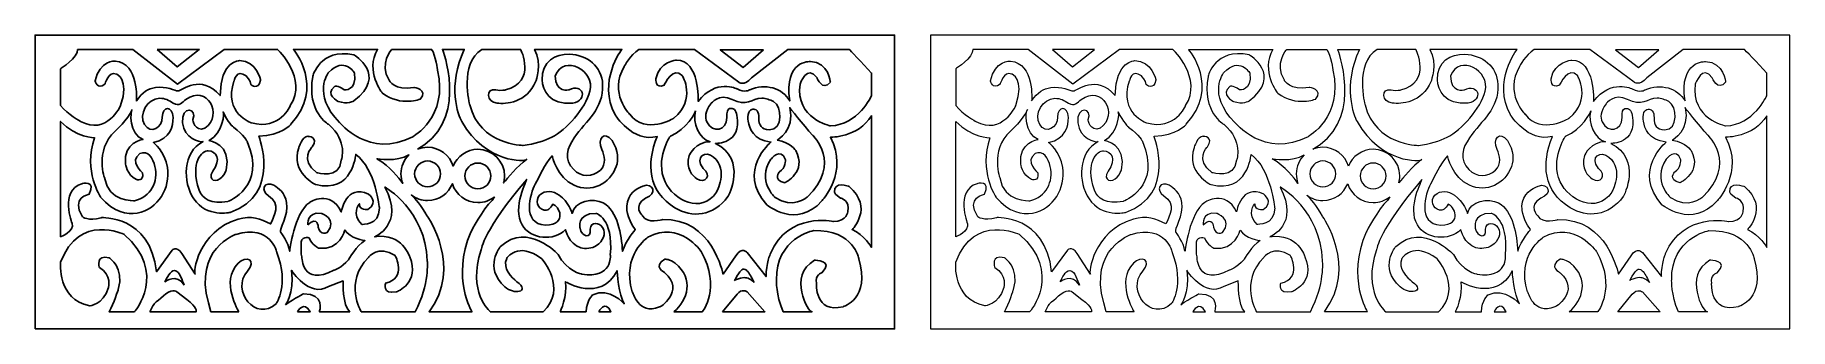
# Model space of a CAD drawing. Header units: centimetres. Extents: x -27.5 to -1.9, y -9.5 to -5.2.
import ezdxf

# ---------------------------------------------------------------- set-up
doc = ezdxf.new("R2010")
doc.units = ezdxf.units.CM
doc.header["$MEASUREMENT"] = 0
doc.layers.add('layer 1', color=7, linetype='Continuous')

msp = doc.modelspace()

# ---------------------------------------------------------------- linework, layer by layer
at = {"layer": 'layer 1', "color": 250}
for points, knots in [([(-27.5, -9.5), (-27.5, -9.5), (-27.5, -5.19749), (-27.5, -5.19749), (-27.5, -5.19749), (-27.5, -5.19749), (-14.93665, -5.19749), (-14.93665, -5.19749), (-14.93665, -5.19749), (-14.93665, -5.19749), (-14.93665, -9.5), (-14.93665, -9.5), (-14.93665, -9.5), (-14.93665, -9.5), (-27.5, -9.5), (-27.5, -9.5)], [0, 0, 0, 0, 0.2, 0.2, 0.2, 0.2, 0.4, 0.4, 0.4, 0.4, 0.6, 0.6, 0.6, 0.6, 1, 1, 1, 1]), ([(-25.48331, -6.40492), (-25.48137, -6.52762), (-25.52152, -6.71559), (-25.7715, -6.77077), (-25.7715, -6.77077), (-25.7715, -6.77077), (-25.60063, -6.90018), (-25.56632, -7.13505), (-25.56632, -7.13505), (-25.52168, -7.44065), (-25.69564, -7.74353), (-26.00747, -7.8039), (-26.00747, -7.8039), (-26.15733, -7.83291), (-26.34631, -7.79584), (-26.54222, -7.56959), (-26.54222, -7.56959), (-26.54222, -7.56959), (-26.79912, -7.1912), (-26.6308, -6.7007), (-26.6308, -6.7007), (-26.6308, -6.7007), (-26.89908, -6.7007), (-27.12815, -6.46245), (-27.12815, -6.46245), (-27.12815, -6.46245), (-27.12815, -8.15119), (-27.12815, -8.15119), (-27.12815, -8.15119), (-27.12815, -8.15119), (-26.92314, -8.07411), (-26.95857, -7.95499), (-26.95857, -7.95499), (-26.95857, -7.95499), (-27.1446, -7.4785), (-26.81683, -7.37339), (-26.81683, -7.37339), (-26.81683, -7.37339), (-26.60423, -7.31733), (-26.71053, -7.52754), (-26.71053, -7.52754), (-26.71053, -7.52754), (-26.98515, -7.5766), (-26.80797, -7.85689), (-26.80797, -7.85689), (-26.80797, -7.85689), (-26.72825, -7.92696), (-26.53335, -7.8709), (-26.53335, -7.8709), (-26.53335, -7.8709), (-25.8158, -7.82544), (-25.72721, -8.66272), (-25.72721, -8.66272), (-25.72721, -8.66272), (-25.49689, -8.34739), (-25.49689, -8.34739), (-25.49689, -8.34739), (-25.49689, -8.34739), (-25.43862, -8.27213), (-25.35515, -8.39644), (-25.35515, -8.39644), (-25.35515, -8.39644), (-25.16025, -8.69775), (-25.16025, -8.69775), (-25.16025, -8.69775), (-25.19322, -8.69226), (-25.12575, -8.07062), (-24.53129, -7.89192), (-24.53129, -7.89192), (-24.34253, -7.84091), (-24.20048, -7.8828), (-24.05726, -7.96249), (-24.05726, -7.96249), (-24.00574, -7.84198), (-23.89959, -7.67257), (-24.087, -7.55298), (-24.087, -7.55298), (-24.21778, -7.46953), (-24.14017, -7.32415), (-24.00896, -7.39711), (-24.00896, -7.39711), (-23.94211, -7.43427), (-23.84832, -7.51001), (-23.8235, -7.64959), (-23.8235, -7.64959), (-23.79113, -7.83169), (-23.94098, -8.04956), (-23.91118, -8.08112), (-23.91118, -8.08112), (-23.91118, -8.08112), (-23.79601, -8.23528), (-23.77829, -8.36141), (-23.77829, -8.36141), (-23.77829, -8.36141), (-23.71628, -7.80083), (-23.48595, -7.64667), (-23.48595, -7.64667), (-23.48595, -7.64667), (-23.18476, -7.45047), (-23.0253, -7.78681), (-23.0253, -7.78681), (-23.0253, -7.78681), (-22.95443, -7.36638), (-22.62666, -7.52754), (-22.62666, -7.52754), (-22.62666, -7.52754), (-22.4672, -7.63966), (-22.63552, -7.75178), (-22.63552, -7.75178), (-22.63552, -7.75178), (-22.7684, -7.76579), (-22.75954, -7.66769), (-22.75954, -7.66769), (-22.75954, -7.66769), (-22.88356, -7.82185), (-22.7241, -7.969), (-22.7241, -7.969), (-22.7241, -7.969), (-22.4672, -7.99002), (-22.4672, -7.73076), (-22.4672, -7.73076), (-22.4672, -7.73076), (-22.52036, -7.16318), (-22.81269, -6.94595), (-22.81269, -6.94595), (-22.81269, -6.94595), (-22.85699, -7.52054), (-23.39737, -7.3874), (-23.39737, -7.3874), (-23.39737, -7.3874), (-23.76944, -7.21223), (-23.64541, -6.84785), (-23.64541, -6.84785), (-23.64541, -6.84785), (-23.60111, -6.67967), (-23.51253, -6.67967), (-23.51253, -6.67967), (-23.51253, -6.67967), (-23.34422, -6.68668), (-23.45052, -6.83383), (-23.45052, -6.83383), (-23.45052, -6.83383), (-23.64541, -7.02303), (-23.37965, -7.21223), (-23.37965, -7.21223), (-23.37965, -7.21223), (-23.05188, -7.31733), (-23.0253, -7.03004), (-23.0253, -7.03004), (-23.0253, -7.03004), (-22.91899, -6.74975), (-23.21133, -6.50449), (-23.21133, -6.50449), (-23.21133, -6.50449), (-23.53025, -6.32931), (-23.44166, -5.80377), (-23.44166, -5.80377), (-23.44166, -5.80377), (-23.34422, -5.38334), (-22.83927, -5.48845), (-22.83927, -5.48845), (-22.83927, -5.48845), (-22.34318, -5.78275), (-22.83927, -6.16114), (-22.83927, -6.16114), (-22.83927, -6.16114), (-22.93672, -6.2172), (-23.06959, -6.16815), (-23.06959, -6.16815), (-23.06959, -6.16815), (-23.27335, -6.07005), (-23.12274, -5.95092), (-23.12274, -5.95092), (-23.12274, -5.95092), (-23.08731, -5.9229), (-22.98101, -5.99997), (-22.98101, -5.99997), (-22.98101, -5.99997), (-22.79497, -6.02099), (-22.83041, -5.75472), (-22.83041, -5.75472), (-22.83041, -5.75472), (-22.98101, -5.50246), (-23.21133, -5.74771), (-23.21133, -5.74771), (-23.21133, -5.74771), (-23.45938, -6.05603), (-23.05188, -6.47646), (-23.05188, -6.47646), (-23.05188, -6.47646), (-22.6178, -7.01602), (-21.97997, -6.68668), (-21.97997, -6.68668), (-21.97997, -6.68668), (-21.45731, -6.39938), (-21.61677, -5.71268), (-21.61677, -5.71268), (-21.61677, -5.71268), (-21.64335, -5.49447), (-21.70535, -5.40737), (-21.70535, -5.40737), (-21.70535, -5.40737), (-22.29003, -5.40737), (-22.29003, -5.40737), (-22.29003, -5.40737), (-22.29003, -5.40737), (-22.47606, -5.61458), (-22.32547, -5.85983), (-22.32547, -5.85983), (-22.32547, -5.85983), (-22.24573, -6.02099), (-21.96225, -5.96494), (-21.96225, -5.96494), (-21.96225, -5.96494), (-21.74965, -5.99297), (-21.86481, -6.13312), (-21.86481, -6.13312), (-21.86481, -6.13312), (-22.14829, -6.25223), (-22.42291, -6.04903), (-22.42291, -6.04903), (-22.42291, -6.04903), (-22.67981, -5.72571), (-22.49378, -5.40737), (-22.49378, -5.40737), (-22.49378, -5.40737), (-23.72514, -5.40737), (-23.72514, -5.40737), (-23.72514, -5.40737), (-23.72514, -5.40737), (-23.25563, -5.95793), (-23.76057, -6.50449), (-23.76057, -6.50449), (-23.76057, -6.50449), (-23.90232, -6.67267), (-24.23009, -6.67967), (-24.23009, -6.67967), (-24.23009, -6.67967), (-23.89345, -7.52754), (-24.64645, -7.79382), (-24.64645, -7.79382), (-24.64645, -7.79382), (-24.99219, -7.87398), (-25.18002, -7.59722), (-25.18002, -7.59722), (-25.34693, -7.35126), (-25.34361, -6.9098), (-25.04509, -6.75675), (-25.04509, -6.75675), (-25.09705, -6.77061), (-25.31809, -6.71397), (-25.34629, -6.48347), (-25.34629, -6.48347), (-25.36688, -6.21475), (-25.11978, -6.26932), (-25.19569, -6.43442), (-25.19569, -6.43442), (-25.19569, -6.43442), (-25.16911, -6.62362), (-25.01851, -6.56055), (-25.01851, -6.56055), (-24.73824, -6.3596), (-24.99366, -5.91919), (-25.29469, -6.14017), (-25.29469, -6.14017), (-25.35672, -6.18571), (-25.38969, -6.24755), (-25.48014, -6.19365), (-25.48014, -6.19365), (-25.54802, -6.1532), (-25.59244, -6.12267), (-25.68132, -6.12375), (-25.68132, -6.12375), (-25.85848, -6.12591), (-25.99022, -6.35725), (-25.90016, -6.50789), (-25.90016, -6.50789), (-25.81299, -6.6537), (-25.63933, -6.55203), (-25.64103, -6.39919), (-25.64103, -6.39919), (-25.6428, -6.23922), (-25.48617, -6.22394), (-25.48331, -6.40492)], [0, 0, 0, 0, 0.01388889, 0.01388889, 0.01388889, 0.01388889, 0.02777778, 0.02777778, 0.02777778, 0.02777778, 0.04166667, 0.04166667, 0.04166667, 0.04166667, 0.05555556, 0.05555556, 0.05555556, 0.05555556, 0.06944444, 0.06944444, 0.06944444, 0.06944444, 0.08333333, 0.08333333, 0.08333333, 0.08333333, 0.09722222, 0.09722222, 0.09722222, 0.09722222, 0.11111111, 0.11111111, 0.11111111, 0.11111111, 0.125, 0.125, 0.125, 0.125, 0.13888889, 0.13888889, 0.13888889, 0.13888889, 0.15277778, 0.15277778, 0.15277778, 0.15277778, 0.16666667, 0.16666667, 0.16666667, 0.16666667, 0.18055556, 0.18055556, 0.18055556, 0.18055556, 0.19444444, 0.19444444, 0.19444444, 0.19444444, 0.20833333, 0.20833333, 0.20833333, 0.20833333, 0.22222222, 0.22222222, 0.22222222, 0.22222222, 0.23611111, 0.23611111, 0.23611111, 0.23611111, 0.25, 0.25, 0.25, 0.25, 0.26388889, 0.26388889, 0.26388889, 0.26388889, 0.27777778, 0.27777778, 0.27777778, 0.27777778, 0.29166667, 0.29166667, 0.29166667, 0.29166667, 0.30555556, 0.30555556, 0.30555556, 0.30555556, 0.31944444, 0.31944444, 0.31944444, 0.31944444, 0.33333333, 0.33333333, 0.33333333, 0.33333333, 0.34722222, 0.34722222, 0.34722222, 0.34722222, 0.36111111, 0.36111111, 0.36111111, 0.36111111, 0.375, 0.375, 0.375, 0.375, 0.38888889, 0.38888889, 0.38888889, 0.38888889, 0.40277778, 0.40277778, 0.40277778, 0.40277778, 0.41666667, 0.41666667, 0.41666667, 0.41666667, 0.43055556, 0.43055556, 0.43055556, 0.43055556, 0.44444444, 0.44444444, 0.44444444, 0.44444444, 0.45833333, 0.45833333, 0.45833333, 0.45833333, 0.47222222, 0.47222222, 0.47222222, 0.47222222, 0.48611111, 0.48611111, 0.48611111, 0.48611111, 0.5, 0.5, 0.5, 0.5, 0.51388889, 0.51388889, 0.51388889, 0.51388889, 0.52777778, 0.52777778, 0.52777778, 0.52777778, 0.54166667, 0.54166667, 0.54166667, 0.54166667, 0.55555556, 0.55555556, 0.55555556, 0.55555556, 0.56944444, 0.56944444, 0.56944444, 0.56944444, 0.58333333, 0.58333333, 0.58333333, 0.58333333, 0.59722222, 0.59722222, 0.59722222, 0.59722222, 0.61111111, 0.61111111, 0.61111111, 0.61111111, 0.625, 0.625, 0.625, 0.625, 0.63888889, 0.63888889, 0.63888889, 0.63888889, 0.65277778, 0.65277778, 0.65277778, 0.65277778, 0.66666667, 0.66666667, 0.66666667, 0.66666667, 0.68055556, 0.68055556, 0.68055556, 0.68055556, 0.69444444, 0.69444444, 0.69444444, 0.69444444, 0.70833333, 0.70833333, 0.70833333, 0.70833333, 0.72222222, 0.72222222, 0.72222222, 0.72222222, 0.73611111, 0.73611111, 0.73611111, 0.73611111, 0.75, 0.75, 0.75, 0.75, 0.76388889, 0.76388889, 0.76388889, 0.76388889, 0.77777778, 0.77777778, 0.77777778, 0.77777778, 0.79166667, 0.79166667, 0.79166667, 0.79166667, 0.80555556, 0.80555556, 0.80555556, 0.80555556, 0.81944444, 0.81944444, 0.81944444, 0.81944444, 0.83333333, 0.83333333, 0.83333333, 0.83333333, 0.84722222, 0.84722222, 0.84722222, 0.84722222, 0.86111111, 0.86111111, 0.86111111, 0.86111111, 0.875, 0.875, 0.875, 0.875, 0.88888889, 0.88888889, 0.88888889, 0.88888889, 0.90277778, 0.90277778, 0.90277778, 0.90277778, 0.91666667, 0.91666667, 0.91666667, 0.91666667, 0.93055556, 0.93055556, 0.93055556, 0.93055556, 0.94444444, 0.94444444, 0.94444444, 0.94444444, 0.95833333, 0.95833333, 0.95833333, 0.95833333, 0.97222222, 0.97222222, 0.97222222, 0.97222222, 1, 1, 1, 1]), ([(-26.87884, -5.40737), (-26.87884, -5.40737), (-26.0727, -5.40737), (-26.0727, -5.40737), (-26.0727, -5.40737), (-26.0727, -5.40737), (-25.41715, -5.91589), (-25.41715, -5.91589), (-25.41715, -5.91589), (-25.41715, -5.91589), (-24.73503, -5.40737), (-24.73503, -5.40737), (-24.73503, -5.40737), (-24.73503, -5.40737), (-23.95546, -5.40737), (-23.95546, -5.40737), (-23.95546, -5.40737), (-23.95546, -5.40737), (-23.51253, -5.8318), (-23.76944, -6.23121), (-23.76944, -6.23121), (-23.76944, -6.23121), (-23.92003, -6.59559), (-24.3364, -6.48347), (-24.3364, -6.48347), (-24.3364, -6.48347), (-24.75275, -6.34031), (-24.59329, -5.87384), (-24.59329, -5.87384), (-24.59329, -5.87384), (-24.55786, -5.68465), (-24.41612, -5.79677), (-24.41612, -5.79677), (-24.41612, -5.79677), (-24.34525, -5.86684), (-24.34525, -5.9229), (-24.34525, -5.9229), (-24.34525, -5.9229), (-24.23895, -6.01399), (-24.20351, -5.85983), (-24.20351, -5.85983), (-24.20351, -5.85983), (-24.25666, -5.57253), (-24.51356, -5.57253), (-24.51356, -5.57253), (-24.51356, -5.57253), (-24.78819, -5.56553), (-24.79704, -6.08406), (-24.79704, -6.08406), (-25.08185, -5.75569), (-25.3522, -6.01374), (-25.41454, -6.01509), (-25.41454, -6.01509), (-25.45276, -6.01592), (-25.58338, -5.9427), (-25.73768, -5.96519), (-25.73768, -5.96519), (-25.85198, -5.98185), (-25.92826, -6.03169), (-26.01955, -6.16114), (-26.01955, -6.16114), (-26.01955, -6.16114), (-25.97526, -5.60757), (-26.3296, -5.57954), (-26.3296, -5.57954), (-26.3296, -5.57954), (-26.55993, -5.56553), (-26.62194, -5.86684), (-26.62194, -5.86684), (-26.62194, -5.86684), (-26.59537, -6.00698), (-26.4802, -5.91589), (-26.4802, -5.91589), (-26.4802, -5.91589), (-26.42705, -5.71969), (-26.31189, -5.76873), (-26.31189, -5.76873), (-26.31189, -5.76873), (-26.117, -5.8318), (-26.24988, -6.23121), (-26.24988, -6.23121), (-26.24988, -6.23121), (-26.45362, -6.67267), (-26.83455, -6.46245), (-26.83455, -6.46245), (-26.83455, -6.46245), (-27.0231, -6.36435), (-27.12815, -6.23121), (-27.12815, -6.23121), (-27.12815, -6.23121), (-27.12815, -5.69166), (-27.12815, -5.69166), (-27.12815, -5.69166), (-27.12815, -5.69166), (-26.86999, -5.5265), (-26.87884, -5.40737)], [0, 0, 0, 0, 0.04, 0.04, 0.04, 0.04, 0.08, 0.08, 0.08, 0.08, 0.12, 0.12, 0.12, 0.12, 0.16, 0.16, 0.16, 0.16, 0.2, 0.2, 0.2, 0.2, 0.24, 0.24, 0.24, 0.24, 0.28, 0.28, 0.28, 0.28, 0.32, 0.32, 0.32, 0.32, 0.36, 0.36, 0.36, 0.36, 0.4, 0.4, 0.4, 0.4, 0.44, 0.44, 0.44, 0.44, 0.48, 0.48, 0.48, 0.48, 0.52, 0.52, 0.52, 0.52, 0.56, 0.56, 0.56, 0.56, 0.6, 0.6, 0.6, 0.6, 0.64, 0.64, 0.64, 0.64, 0.68, 0.68, 0.68, 0.68, 0.72, 0.72, 0.72, 0.72, 0.76, 0.76, 0.76, 0.76, 0.8, 0.8, 0.8, 0.8, 0.84, 0.84, 0.84, 0.84, 0.88, 0.88, 0.88, 0.88, 0.92, 0.92, 0.92, 0.92, 1, 1, 1, 1]), ([(-25.71686, -5.40737), (-25.71686, -5.40737), (-25.09992, -5.40737), (-25.09992, -5.40737), (-25.09992, -5.40737), (-25.09992, -5.40737), (-25.42131, -5.66444), (-25.42131, -5.66444), (-25.42131, -5.66444), (-25.42131, -5.66444), (-25.71686, -5.40737), (-25.71686, -5.40737)], [0, 0, 0, 0, 0.25, 0.25, 0.25, 0.25, 0.5, 0.5, 0.5, 0.5, 1, 1, 1, 1]), ([(-21.91042, -6.86974), (-21.86487, -6.85106), (-21.81502, -6.84074), (-21.76275, -6.84074), (-21.76275, -6.84074), (-21.58735, -6.84074), (-21.439, -6.9567), (-21.39016, -7.11612), (-21.39016, -7.11612), (-21.33288, -6.97219), (-21.19229, -6.87043), (-21.02799, -6.87043), (-21.02799, -6.87043), (-20.81283, -6.87043), (-20.63834, -7.04491), (-20.63834, -7.26007), (-20.63834, -7.26007), (-20.63834, -7.29502), (-20.64297, -7.32887), (-20.6516, -7.36109), (-20.6516, -7.36109), (-20.59431, -7.28952), (-20.45178, -7.11915), (-20.31454, -7.01602), (-20.31454, -7.01602), (-20.32891, -7.05717), (-20.91038, -7.0794), (-21.26336, -6.46518), (-21.26336, -6.46518), (-21.31482, -6.37565), (-21.4784, -5.93703), (-21.22699, -5.40737), (-21.22699, -5.40737), (-21.22699, -5.40737), (-21.5459, -5.40737), (-21.5459, -5.40737), (-21.5459, -5.40737), (-21.5459, -5.40737), (-21.18269, -6.35034), (-21.8028, -6.7988), (-21.8028, -6.7988), (-21.8028, -6.7988), (-21.91042, -6.86974), (-21.91042, -6.86974)], [0, 0, 0, 0, 0.08333333, 0.08333333, 0.08333333, 0.08333333, 0.16666667, 0.16666667, 0.16666667, 0.16666667, 0.25, 0.25, 0.25, 0.25, 0.33333333, 0.33333333, 0.33333333, 0.33333333, 0.41666667, 0.41666667, 0.41666667, 0.41666667, 0.5, 0.5, 0.5, 0.5, 0.58333333, 0.58333333, 0.58333333, 0.58333333, 0.66666667, 0.66666667, 0.66666667, 0.66666667, 0.75, 0.75, 0.75, 0.75, 0.83333333, 0.83333333, 0.83333333, 0.83333333, 1, 1, 1, 1]), ([(-16.87554, -6.12111), (-16.81559, -6.12009), (-16.76137, -6.14527), (-16.70623, -6.17205), (-16.70623, -6.17205), (-16.58396, -6.23144), (-16.563, -6.58789), (-16.76756, -6.58285), (-16.76756, -6.58285), (-16.8855, -6.57995), (-16.92191, -6.51941), (-16.92267, -6.40945), (-16.92267, -6.40945), (-16.92298, -6.36472), (-16.92733, -6.32738), (-16.94785, -6.30672), (-16.94785, -6.30672), (-16.9843, -6.27004), (-17.03644, -6.2658), (-17.06941, -6.3325), (-17.06941, -6.3325), (-17.08691, -6.3679), (-17.08252, -6.42216), (-17.07724, -6.45911), (-17.07724, -6.45911), (-17.06254, -6.56207), (-16.99986, -6.73913), (-16.74448, -6.76376), (-16.74448, -6.76376), (-16.74448, -6.76376), (-17.24942, -7.1842), (-16.80649, -7.6817), (-16.80649, -7.6817), (-16.80649, -7.6817), (-16.37241, -8.04608), (-16.00035, -7.62565), (-16.00035, -7.62565), (-16.00035, -7.62565), (-15.6017, -7.20522), (-15.87632, -6.69369), (-15.87632, -6.69369), (-15.87632, -6.69369), (-15.46882, -6.7007), (-15.27393, -6.37836), (-15.27393, -6.37836), (-15.27393, -6.37836), (-15.27393, -8.30535), (-15.27393, -8.30535), (-15.27393, -8.30535), (-15.27393, -8.30535), (-15.38024, -8.12316), (-15.5574, -8.04608), (-15.5574, -8.04608), (-15.5574, -8.04608), (-15.2385, -7.72375), (-15.6017, -7.41543), (-15.6017, -7.41543), (-15.6017, -7.41543), (-15.83203, -7.32434), (-15.81431, -7.49952), (-15.81431, -7.49952), (-15.81431, -7.49952), (-15.80546, -7.54156), (-15.72573, -7.5836), (-15.72573, -7.5836), (-15.72573, -7.5836), (-15.58399, -7.61864), (-15.61942, -7.77981), (-15.61942, -7.77981), (-15.61942, -7.77981), (-15.62828, -7.92696), (-15.83203, -7.92696), (-15.83203, -7.92696), (-15.83203, -7.92696), (-16.48758, -7.77981), (-16.75333, -8.39644), (-16.75333, -8.39644), (-16.75333, -8.39644), (-16.81535, -8.5436), (-16.81535, -8.73279), (-16.81535, -8.73279), (-16.81535, -8.73279), (-17.08996, -8.38243), (-17.08996, -8.38243), (-17.08996, -8.38243), (-17.08996, -8.38243), (-17.1697, -8.28433), (-17.25829, -8.43148), (-17.25829, -8.43148), (-17.25829, -8.43148), (-17.44432, -8.69775), (-17.44432, -8.69775), (-17.44432, -8.69775), (-17.44432, -8.69775), (-17.60377, -7.8709), (-18.33019, -7.89893), (-18.33019, -7.89893), (-18.33019, -7.89893), (-18.55166, -7.969), (-18.62252, -7.84287), (-18.62252, -7.84287), (-18.62252, -7.84287), (-18.77312, -7.69572), (-18.57823, -7.5836), (-18.57823, -7.5836), (-18.39767, -7.52542), (-18.46527, -7.35197), (-18.61719, -7.40767), (-18.61719, -7.40767), (-18.70507, -7.43989), (-18.84095, -7.51912), (-18.85285, -7.70273), (-18.85285, -7.70273), (-18.85285, -7.70273), (-18.86171, -7.8709), (-18.72883, -8.04608), (-18.72883, -8.04608), (-18.72883, -8.04608), (-18.86171, -8.20024), (-18.91486, -8.36141), (-18.91486, -8.36141), (-18.92513, -8.12618), (-18.98626, -7.76991), (-19.19634, -7.65573), (-19.19634, -7.65573), (-19.33926, -7.57805), (-19.61434, -7.62375), (-19.65013, -7.80784), (-19.65013, -7.80784), (-19.65013, -7.80784), (-19.70707, -7.63116), (-19.83942, -7.54087), (-19.83942, -7.54087), (-19.92908, -7.4797), (-20.04399, -7.46189), (-20.12532, -7.54193), (-20.12532, -7.54193), (-20.19584, -7.61133), (-20.16069, -7.74343), (-20.05982, -7.75972), (-20.05982, -7.75972), (-20.01356, -7.76719), (-19.96358, -7.74185), (-19.93361, -7.6747), (-19.93361, -7.6747), (-19.84774, -7.69187), (-19.70181, -7.96607), (-20.03992, -7.98302), (-20.03992, -7.98302), (-20.3952, -7.95364), (-20.26138, -7.51519), (-20.18976, -7.38281), (-20.18976, -7.38281), (-20.1228, -7.25905), (-20.05874, -7.09879), (-19.94247, -6.96697), (-19.94247, -6.96697), (-19.94247, -6.96697), (-19.87081, -7.28441), (-19.62222, -7.39754), (-19.62222, -7.39754), (-19.37347, -7.51076), (-19.09466, -7.37852), (-19.00553, -7.11951), (-19.00553, -7.11951), (-18.97068, -7.01824), (-18.97411, -6.89208), (-19.06546, -6.74274), (-19.06546, -6.74274), (-19.18094, -6.58816), (-19.28709, -6.71529), (-19.21703, -6.87188), (-19.21703, -6.87188), (-19.17636, -6.96277), (-19.14549, -7.09075), (-19.23752, -7.17344), (-19.23752, -7.17344), (-19.35631, -7.28018), (-19.51736, -7.28036), (-19.62777, -7.16761), (-19.62777, -7.16761), (-19.77584, -7.01639), (-19.7242, -6.85209), (-19.61992, -6.70118), (-19.61992, -6.70118), (-19.4437, -6.44615), (-19.18941, -6.28151), (-19.20447, -5.92327), (-19.20447, -5.92327), (-19.21575, -5.65496), (-19.4316, -5.48907), (-19.68862, -5.47821), (-19.68862, -5.47821), (-19.89204, -5.46962), (-20.09897, -5.58661), (-20.0882, -5.85482), (-20.0882, -5.85482), (-20.08237, -6.00026), (-19.98234, -6.22508), (-19.64127, -6.19618), (-19.64127, -6.19618), (-19.4075, -6.14823), (-19.49064, -5.89252), (-19.69443, -5.99997), (-19.69443, -5.99997), (-19.69443, -5.99997), (-19.89818, -6.04903), (-19.89818, -5.79677), (-19.89818, -5.79677), (-19.76347, -5.4649), (-19.31334, -5.72367), (-19.38961, -6.01875), (-19.38961, -6.01875), (-19.45645, -6.27736), (-19.74089, -6.59169), (-19.94497, -6.69191), (-19.94497, -6.69191), (-20.05884, -6.74783), (-20.1982, -6.79245), (-20.36769, -6.81281), (-20.36769, -6.81281), (-20.36769, -6.81281), (-20.99666, -6.81281), (-21.14726, -6.2172), (-21.14726, -6.2172), (-21.14726, -6.2172), (-21.30672, -5.61725), (-20.97008, -5.40737), (-20.97008, -5.40737), (-20.97008, -5.40737), (-20.40312, -5.40737), (-20.40312, -5.40737), (-20.40312, -5.40737), (-20.40312, -5.40737), (-20.16394, -5.88786), (-20.6246, -5.99997), (-20.6246, -5.99997), (-20.6246, -5.99997), (-20.67552, -6.01724), (-20.7642, -5.99961), (-20.7642, -5.99961), (-20.91868, -5.96892), (-20.90735, -6.1817), (-20.7441, -6.19551), (-20.7441, -6.19551), (-20.6243, -6.20565), (-20.31578, -6.19771), (-20.18166, -5.87384), (-20.18166, -5.87384), (-20.18166, -5.87384), (-20.08421, -5.61725), (-20.19938, -5.40737), (-20.19938, -5.40737), (-20.19938, -5.40737), (-18.92372, -5.40737), (-18.92372, -5.40737), (-18.92372, -5.40737), (-18.92372, -5.40737), (-19.28693, -5.88085), (-19.02117, -6.36435), (-19.02117, -6.36435), (-19.02117, -6.36435), (-18.77119, -6.7727), (-18.40595, -6.68363), (-18.40595, -6.68363), (-18.57361, -7.07707), (-18.54031, -7.48817), (-18.14752, -7.72595), (-18.14752, -7.72595), (-17.90018, -7.87568), (-17.5874, -7.85626), (-17.37344, -7.56258), (-17.37344, -7.56258), (-17.36494, -7.54771), (-17.08686, -7.0207), (-17.55552, -6.78297), (-17.55552, -6.78297), (-17.55552, -6.78297), (-17.16804, -6.80116), (-17.2409, -6.37223), (-17.2409, -6.37223), (-17.25376, -6.29653), (-17.29345, -6.25641), (-17.3508, -6.27491), (-17.3508, -6.27491), (-17.37856, -6.28386), (-17.39116, -6.3249), (-17.39029, -6.40465), (-17.39029, -6.40465), (-17.38818, -6.59904), (-17.5975, -6.64555), (-17.67976, -6.46922), (-17.67976, -6.46922), (-17.70972, -6.40499), (-17.71121, -6.31486), (-17.62149, -6.20319), (-17.62149, -6.20319), (-17.62149, -6.20319), (-17.50633, -6.04202), (-17.31144, -6.14012), (-17.31144, -6.14012), (-17.10412, -6.25374), (-17.0268, -6.12368), (-16.87554, -6.12111)], [0, 0, 0, 0, 0.01298701, 0.01298701, 0.01298701, 0.01298701, 0.02597403, 0.02597403, 0.02597403, 0.02597403, 0.03896104, 0.03896104, 0.03896104, 0.03896104, 0.05194805, 0.05194805, 0.05194805, 0.05194805, 0.06493506, 0.06493506, 0.06493506, 0.06493506, 0.07792208, 0.07792208, 0.07792208, 0.07792208, 0.09090909, 0.09090909, 0.09090909, 0.09090909, 0.1038961, 0.1038961, 0.1038961, 0.1038961, 0.11688312, 0.11688312, 0.11688312, 0.11688312, 0.12987013, 0.12987013, 0.12987013, 0.12987013, 0.14285714, 0.14285714, 0.14285714, 0.14285714, 0.15584416, 0.15584416, 0.15584416, 0.15584416, 0.16883117, 0.16883117, 0.16883117, 0.16883117, 0.18181818, 0.18181818, 0.18181818, 0.18181818, 0.19480519, 0.19480519, 0.19480519, 0.19480519, 0.20779221, 0.20779221, 0.20779221, 0.20779221, 0.22077922, 0.22077922, 0.22077922, 0.22077922, 0.23376623, 0.23376623, 0.23376623, 0.23376623, 0.24675325, 0.24675325, 0.24675325, 0.24675325, 0.25974026, 0.25974026, 0.25974026, 0.25974026, 0.27272727, 0.27272727, 0.27272727, 0.27272727, 0.28571429, 0.28571429, 0.28571429, 0.28571429, 0.2987013, 0.2987013, 0.2987013, 0.2987013, 0.31168831, 0.31168831, 0.31168831, 0.31168831, 0.32467532, 0.32467532, 0.32467532, 0.32467532, 0.33766234, 0.33766234, 0.33766234, 0.33766234, 0.35064935, 0.35064935, 0.35064935, 0.35064935, 0.36363636, 0.36363636, 0.36363636, 0.36363636, 0.37662338, 0.37662338, 0.37662338, 0.37662338, 0.38961039, 0.38961039, 0.38961039, 0.38961039, 0.4025974, 0.4025974, 0.4025974, 0.4025974, 0.41558442, 0.41558442, 0.41558442, 0.41558442, 0.42857143, 0.42857143, 0.42857143, 0.42857143, 0.44155844, 0.44155844, 0.44155844, 0.44155844, 0.45454545, 0.45454545, 0.45454545, 0.45454545, 0.46753247, 0.46753247, 0.46753247, 0.46753247, 0.48051948, 0.48051948, 0.48051948, 0.48051948, 0.49350649, 0.49350649, 0.49350649, 0.49350649, 0.50649351, 0.50649351, 0.50649351, 0.50649351, 0.51948052, 0.51948052, 0.51948052, 0.51948052, 0.53246753, 0.53246753, 0.53246753, 0.53246753, 0.54545455, 0.54545455, 0.54545455, 0.54545455, 0.55844156, 0.55844156, 0.55844156, 0.55844156, 0.57142857, 0.57142857, 0.57142857, 0.57142857, 0.58441558, 0.58441558, 0.58441558, 0.58441558, 0.5974026, 0.5974026, 0.5974026, 0.5974026, 0.61038961, 0.61038961, 0.61038961, 0.61038961, 0.62337662, 0.62337662, 0.62337662, 0.62337662, 0.63636364, 0.63636364, 0.63636364, 0.63636364, 0.64935065, 0.64935065, 0.64935065, 0.64935065, 0.66233766, 0.66233766, 0.66233766, 0.66233766, 0.67532468, 0.67532468, 0.67532468, 0.67532468, 0.68831169, 0.68831169, 0.68831169, 0.68831169, 0.7012987, 0.7012987, 0.7012987, 0.7012987, 0.71428571, 0.71428571, 0.71428571, 0.71428571, 0.72727273, 0.72727273, 0.72727273, 0.72727273, 0.74025974, 0.74025974, 0.74025974, 0.74025974, 0.75324675, 0.75324675, 0.75324675, 0.75324675, 0.76623377, 0.76623377, 0.76623377, 0.76623377, 0.77922078, 0.77922078, 0.77922078, 0.77922078, 0.79220779, 0.79220779, 0.79220779, 0.79220779, 0.80519481, 0.80519481, 0.80519481, 0.80519481, 0.81818182, 0.81818182, 0.81818182, 0.81818182, 0.83116883, 0.83116883, 0.83116883, 0.83116883, 0.84415584, 0.84415584, 0.84415584, 0.84415584, 0.85714286, 0.85714286, 0.85714286, 0.85714286, 0.87012987, 0.87012987, 0.87012987, 0.87012987, 0.88311688, 0.88311688, 0.88311688, 0.88311688, 0.8961039, 0.8961039, 0.8961039, 0.8961039, 0.90909091, 0.90909091, 0.90909091, 0.90909091, 0.92207792, 0.92207792, 0.92207792, 0.92207792, 0.93506494, 0.93506494, 0.93506494, 0.93506494, 0.94805195, 0.94805195, 0.94805195, 0.94805195, 0.96103896, 0.96103896, 0.96103896, 0.96103896, 0.97402597, 0.97402597, 0.97402597, 0.97402597, 1, 1, 1, 1]), ([(-15.6017, -5.40737), (-15.6017, -5.40737), (-15.40681, -5.60757), (-15.27393, -5.75472), (-15.27393, -5.75472), (-15.27393, -5.78275), (-15.27393, -6.08406), (-15.27393, -6.08406), (-15.27393, -6.08406), (-15.27393, -6.08406), (-15.46882, -6.51851), (-15.87632, -6.52551), (-15.87632, -6.52551), (-15.87632, -6.52551), (-16.39013, -6.4244), (-16.31926, -5.91589), (-16.31926, -5.91589), (-16.31926, -5.91589), (-16.21295, -5.61458), (-16.07121, -5.82479), (-16.07121, -5.82479), (-16.07121, -5.82479), (-15.99149, -6.02801), (-15.87632, -5.88786), (-15.87632, -5.88786), (-15.87632, -5.88786), (-15.89404, -5.59355), (-16.16866, -5.58655), (-16.16866, -5.58655), (-16.16866, -5.58655), (-16.55844, -5.55852), (-16.46985, -6.16114), (-16.46985, -6.16114), (-16.5753, -5.97141), (-16.82955, -5.9011), (-17.05453, -5.99997), (-17.05453, -5.99997), (-17.05453, -5.99997), (-17.1254, -6.04903), (-17.24056, -5.98596), (-17.24056, -5.98596), (-17.24056, -5.98596), (-17.55062, -5.8318), (-17.80752, -6.16815), (-17.80752, -6.16815), (-17.80752, -6.16815), (-17.78095, -5.56553), (-18.12644, -5.56553), (-18.12644, -5.56553), (-18.12644, -5.56553), (-18.37448, -5.57954), (-18.42763, -5.83881), (-18.42763, -5.83881), (-18.42763, -5.83881), (-18.43649, -5.99297), (-18.30361, -5.9299), (-18.30361, -5.9299), (-18.30361, -5.9299), (-18.17959, -5.6356), (-18.03785, -5.79677), (-18.03785, -5.79677), (-18.03785, -5.79677), (-17.8341, -6.13312), (-18.16187, -6.4134), (-18.16187, -6.4134), (-18.16187, -6.4134), (-18.56937, -6.66566), (-18.80856, -6.35734), (-18.80856, -6.35734), (-18.80856, -6.35734), (-19.11862, -6.04903), (-18.88829, -5.65662), (-18.88829, -5.65662), (-18.88829, -5.65662), (-18.7997, -5.48747), (-18.67567, -5.40737), (-18.67567, -5.40737), (-18.67567, -5.40737), (-17.8601, -5.40737), (-17.8601, -5.40737), (-17.8601, -5.40737), (-17.8601, -5.40737), (-17.21399, -5.88786), (-17.21399, -5.88786), (-17.21399, -5.88786), (-17.21399, -5.88786), (-17.13426, -5.95092), (-17.02796, -5.82479), (-17.02796, -5.82479), (-17.02796, -5.82479), (-16.49643, -5.40737), (-16.49643, -5.40737), (-16.49643, -5.40737), (-16.49643, -5.40737), (-15.6017, -5.40737), (-15.6017, -5.40737)], [0, 0, 0, 0, 0.04, 0.04, 0.04, 0.04, 0.08, 0.08, 0.08, 0.08, 0.12, 0.12, 0.12, 0.12, 0.16, 0.16, 0.16, 0.16, 0.2, 0.2, 0.2, 0.2, 0.24, 0.24, 0.24, 0.24, 0.28, 0.28, 0.28, 0.28, 0.32, 0.32, 0.32, 0.32, 0.36, 0.36, 0.36, 0.36, 0.4, 0.4, 0.4, 0.4, 0.44, 0.44, 0.44, 0.44, 0.48, 0.48, 0.48, 0.48, 0.52, 0.52, 0.52, 0.52, 0.56, 0.56, 0.56, 0.56, 0.6, 0.6, 0.6, 0.6, 0.64, 0.64, 0.64, 0.64, 0.68, 0.68, 0.68, 0.68, 0.72, 0.72, 0.72, 0.72, 0.76, 0.76, 0.76, 0.76, 0.8, 0.8, 0.8, 0.8, 0.84, 0.84, 0.84, 0.84, 0.88, 0.88, 0.88, 0.88, 0.92, 0.92, 0.92, 0.92, 1, 1, 1, 1]), ([(-16.85106, -5.41331), (-16.85106, -5.41331), (-17.15066, -5.6717), (-17.15066, -5.6717), (-17.15066, -5.6717), (-17.15066, -5.6717), (-17.48424, -5.41288), (-17.48424, -5.41288), (-17.48424, -5.41288), (-17.48424, -5.41288), (-16.85106, -5.41331), (-16.85106, -5.41331)], [0, 0, 0, 0, 0.25, 0.25, 0.25, 0.25, 0.5, 0.5, 0.5, 0.5, 1, 1, 1, 1]), ([(-26.08156, -6.28727), (-26.11086, -6.30925), (-26.12865, -6.65157), (-25.92211, -6.72873), (-25.92211, -6.72873), (-25.92774, -6.72028), (-26.21361, -6.77347), (-26.17901, -7.07909), (-26.17901, -7.07909), (-26.17901, -7.07909), (-26.16128, -7.24726), (-26.01955, -7.31032), (-26.01955, -7.31032), (-26.01955, -7.31032), (-25.90438, -7.35237), (-25.93096, -7.21223), (-25.93096, -7.21223), (-25.93096, -7.21223), (-26.12741, -7.05029), (-25.97035, -6.93317), (-25.97035, -6.93317), (-25.84904, -6.88055), (-25.77467, -7.00004), (-25.74755, -7.12032), (-25.74755, -7.12032), (-25.69636, -7.34733), (-25.80651, -7.55955), (-26.04612, -7.62565), (-26.04612, -7.62565), (-26.04612, -7.62565), (-26.43591, -7.63265), (-26.4802, -7.30332), (-26.4802, -7.30332), (-26.4802, -7.30332), (-26.63966, -6.8969), (-26.3296, -6.60259), (-26.3296, -6.60259), (-26.3296, -6.60259), (-26.14357, -6.44143), (-26.08156, -6.28727)], [0, 0, 0, 0, 0.09090909, 0.09090909, 0.09090909, 0.09090909, 0.18181818, 0.18181818, 0.18181818, 0.18181818, 0.27272727, 0.27272727, 0.27272727, 0.27272727, 0.36363636, 0.36363636, 0.36363636, 0.36363636, 0.45454545, 0.45454545, 0.45454545, 0.45454545, 0.54545455, 0.54545455, 0.54545455, 0.54545455, 0.63636364, 0.63636364, 0.63636364, 0.63636364, 0.72727273, 0.72727273, 0.72727273, 0.72727273, 0.81818182, 0.81818182, 0.81818182, 0.81818182, 1, 1, 1, 1]), ([(-24.90335, -7.1912), (-24.77018, -7.01257), (-24.85721, -6.89648), (-24.96876, -6.89289), (-24.96876, -6.89289), (-25.0568, -6.89006), (-25.2426, -7.05429), (-25.10116, -7.46937), (-25.10116, -7.46937), (-25.06185, -7.58474), (-24.92757, -7.68707), (-24.68188, -7.63265), (-24.68188, -7.63265), (-24.68188, -7.63265), (-24.11492, -7.42244), (-24.3984, -6.75675), (-24.3984, -6.75675), (-24.3984, -6.75675), (-24.4427, -6.66566), (-24.60215, -6.54654), (-24.60215, -6.54654), (-24.60215, -6.54654), (-24.69074, -6.46946), (-24.75275, -6.32231), (-24.75275, -6.32231), (-24.73573, -6.3296), (-24.74302, -6.62837), (-24.95651, -6.74274), (-24.95651, -6.74274), (-24.95651, -6.74274), (-24.61987, -6.79179), (-24.70845, -7.17719), (-24.70845, -7.17719), (-24.70845, -7.17719), (-24.72939, -7.23018), (-24.76838, -7.27696), (-24.76838, -7.27696), (-24.84122, -7.36434), (-24.9893, -7.33398), (-24.90335, -7.1912)], [0, 0, 0, 0, 0.09090909, 0.09090909, 0.09090909, 0.09090909, 0.18181818, 0.18181818, 0.18181818, 0.18181818, 0.27272727, 0.27272727, 0.27272727, 0.27272727, 0.36363636, 0.36363636, 0.36363636, 0.36363636, 0.45454545, 0.45454545, 0.45454545, 0.45454545, 0.54545455, 0.54545455, 0.54545455, 0.54545455, 0.63636364, 0.63636364, 0.63636364, 0.63636364, 0.72727273, 0.72727273, 0.72727273, 0.72727273, 0.81818182, 0.81818182, 0.81818182, 0.81818182, 1, 1, 1, 1]), ([(-17.84579, -6.30829), (-17.84181, -6.32022), (-17.97531, -6.58042), (-18.21502, -6.67967), (-18.21502, -6.67967), (-18.21702, -6.67967), (-18.44318, -7.01755), (-18.29265, -7.3458), (-18.29265, -7.3458), (-18.16965, -7.61401), (-17.75832, -7.82409), (-17.54176, -7.49952), (-17.54176, -7.49952), (-17.54176, -7.49952), (-17.35672, -7.17752), (-17.58201, -6.98304), (-17.58201, -6.98304), (-17.69928, -6.8818), (-17.86748, -6.97873), (-17.73666, -7.14916), (-17.73666, -7.14916), (-17.59906, -7.25281), (-17.70915, -7.38091), (-17.8254, -7.30307), (-17.8254, -7.30307), (-17.8913, -7.25895), (-17.98913, -7.15748), (-17.9404, -6.95996), (-17.9404, -6.95996), (-17.9404, -6.95996), (-17.84061, -6.75162), (-17.63318, -6.76071), (-17.63318, -6.76071), (-17.78909, -6.71377), (-17.90058, -6.48879), (-17.84579, -6.30829)], [0, 0, 0, 0, 0.1, 0.1, 0.1, 0.1, 0.2, 0.2, 0.2, 0.2, 0.3, 0.3, 0.3, 0.3, 0.4, 0.4, 0.4, 0.4, 0.5, 0.5, 0.5, 0.5, 0.6, 0.6, 0.6, 0.6, 0.7, 0.7, 0.7, 0.7, 0.8, 0.8, 0.8, 0.8, 1, 1, 1, 1]), ([(-16.65589, -6.73573), (-16.65589, -6.73573), (-16.39013, -6.59559), (-16.46985, -6.25925), (-16.46985, -6.25925), (-16.46985, -6.25925), (-16.27496, -6.5115), (-16.13323, -6.66566), (-16.13323, -6.66566), (-16.13323, -6.66566), (-15.69915, -7.07208), (-16.21295, -7.56959), (-16.21295, -7.56959), (-16.21295, -7.56959), (-16.43442, -7.75178), (-16.68247, -7.5766), (-16.68247, -7.5766), (-16.68247, -7.5766), (-16.95708, -7.33134), (-16.74448, -7.01602), (-16.74448, -7.01602), (-16.74448, -7.01602), (-16.60273, -6.82683), (-16.53187, -7.02303), (-16.53187, -7.02303), (-16.53187, -7.02303), (-16.52301, -7.14916), (-16.62046, -7.19821), (-16.62046, -7.19821), (-16.62046, -7.19821), (-16.72676, -7.31733), (-16.54073, -7.35937), (-16.54073, -7.35937), (-16.54073, -7.35937), (-16.21295, -7.19821), (-16.38127, -6.88989), (-16.38127, -6.88989), (-16.38127, -6.88989), (-16.45214, -6.77077), (-16.65589, -6.73573)], [0, 0, 0, 0, 0.09090909, 0.09090909, 0.09090909, 0.09090909, 0.18181818, 0.18181818, 0.18181818, 0.18181818, 0.27272727, 0.27272727, 0.27272727, 0.27272727, 0.36363636, 0.36363636, 0.36363636, 0.36363636, 0.45454545, 0.45454545, 0.45454545, 0.45454545, 0.54545455, 0.54545455, 0.54545455, 0.54545455, 0.63636364, 0.63636364, 0.63636364, 0.63636364, 0.72727273, 0.72727273, 0.72727273, 0.72727273, 0.81818182, 0.81818182, 0.81818182, 0.81818182, 1, 1, 1, 1]), ([(-22.1524, -7.23039), (-22.1524, -7.12131), (-22.10754, -7.02271), (-22.03529, -6.95198), (-22.03529, -6.95198), (-22.21478, -7.06103), (-22.50263, -7.00902), (-22.50263, -7.00902), (-22.50263, -7.00902), (-22.30886, -7.13074), (-22.18844, -7.27854), (-22.12717, -7.36849), (-22.12717, -7.36849), (-22.14346, -7.32557), (-22.1524, -7.27902), (-22.1524, -7.23039)], [0, 0, 0, 0, 0.2, 0.2, 0.2, 0.2, 0.4, 0.4, 0.4, 0.4, 0.6, 0.6, 0.6, 0.6, 1, 1, 1, 1]), ([(-21.95201, -7.23039), (-21.95201, -7.12588), (-21.86725, -7.04113), (-21.76275, -7.04113), (-21.76275, -7.04113), (-21.65824, -7.04113), (-21.57349, -7.12588), (-21.57349, -7.23039), (-21.57349, -7.23039), (-21.57349, -7.33489), (-21.65824, -7.41964), (-21.76275, -7.41964), (-21.76275, -7.41964), (-21.86725, -7.41964), (-21.95201, -7.33489), (-21.95201, -7.23039)], [0, 0, 0, 0, 0.2, 0.2, 0.2, 0.2, 0.4, 0.4, 0.4, 0.4, 0.6, 0.6, 0.6, 0.6, 1, 1, 1, 1]), ([(-21.21725, -7.26007), (-21.21725, -7.15557), (-21.13249, -7.07082), (-21.02799, -7.07082), (-21.02799, -7.07082), (-20.92348, -7.07082), (-20.83873, -7.15557), (-20.83873, -7.26007), (-20.83873, -7.26007), (-20.83873, -7.36458), (-20.92348, -7.44933), (-21.02799, -7.44933), (-21.02799, -7.44933), (-21.13249, -7.44933), (-21.21725, -7.36458), (-21.21725, -7.26007)], [0, 0, 0, 0, 0.2, 0.2, 0.2, 0.2, 0.4, 0.4, 0.4, 0.4, 0.6, 0.6, 0.6, 0.6, 1, 1, 1, 1]), ([(-22.73296, -9.24815), (-22.73296, -9.24815), (-22.98987, -8.81688), (-22.62666, -8.4525), (-22.62666, -8.4525), (-22.62666, -8.4525), (-22.48492, -8.26331), (-22.23688, -8.42447), (-22.23688, -8.42447), (-22.23688, -8.42447), (-22.0597, -8.75381), (-22.37862, -8.8309), (-22.37862, -8.8309), (-22.37862, -8.8309), (-22.43177, -8.99907), (-22.21916, -8.95703), (-22.21916, -8.95703), (-22.21916, -8.95703), (-21.86481, -8.82388), (-22.02427, -8.4455), (-22.02427, -8.4455), (-22.02427, -8.4455), (-22.13058, -8.08813), (-22.53807, -8.15119), (-22.53807, -8.15119), (-22.53807, -8.15119), (-22.09514, -7.97601), (-22.38747, -7.42244), (-22.38747, -7.42244), (-22.38747, -7.42244), (-21.79394, -7.75496), (-21.76736, -8.50155), (-21.76736, -8.50155), (-21.76736, -8.50155), (-21.73193, -8.84555), (-21.94454, -9.24815), (-21.94454, -9.24815), (-21.94454, -9.24815), (-22.73296, -9.24815), (-22.73296, -9.24815)], [0, 0, 0, 0, 0.09090909, 0.09090909, 0.09090909, 0.09090909, 0.18181818, 0.18181818, 0.18181818, 0.18181818, 0.27272727, 0.27272727, 0.27272727, 0.27272727, 0.36363636, 0.36363636, 0.36363636, 0.36363636, 0.45454545, 0.45454545, 0.45454545, 0.45454545, 0.54545455, 0.54545455, 0.54545455, 0.54545455, 0.63636364, 0.63636364, 0.63636364, 0.63636364, 0.72727273, 0.72727273, 0.72727273, 0.72727273, 0.81818182, 0.81818182, 0.81818182, 0.81818182, 1, 1, 1, 1]), ([(-20.78571, -7.5652), (-20.85223, -7.6181), (-20.93642, -7.64972), (-21.02799, -7.64972), (-21.02799, -7.64972), (-21.20338, -7.64972), (-21.35174, -7.53376), (-21.40059, -7.37434), (-21.40059, -7.37434), (-21.45786, -7.51826), (-21.59844, -7.62003), (-21.76275, -7.62003), (-21.76275, -7.62003), (-21.85163, -7.62003), (-21.93355, -7.59024), (-21.99912, -7.54012), (-21.99912, -7.54012), (-21.99912, -7.54012), (-21.98754, -7.55338), (-21.98754, -7.55338), (-21.98754, -7.55338), (-21.94304, -7.58991), (-21.86505, -7.68111), (-21.76736, -7.84988), (-21.76736, -7.84988), (-21.76736, -7.84988), (-21.24471, -8.58947), (-21.74079, -9.24815), (-21.74079, -9.24815), (-21.74079, -9.24815), (-21.11183, -9.24815), (-21.11183, -9.24815), (-21.11183, -9.24815), (-21.11183, -9.24815), (-21.42188, -8.76783), (-21.12954, -8.08112), (-21.12954, -8.08112), (-21.12954, -8.08112), (-20.95237, -7.73776), (-20.81949, -7.61864), (-20.81949, -7.61864), (-20.81949, -7.61864), (-20.78571, -7.5652), (-20.78571, -7.5652)], [0, 0, 0, 0, 0.08333333, 0.08333333, 0.08333333, 0.08333333, 0.16666667, 0.16666667, 0.16666667, 0.16666667, 0.25, 0.25, 0.25, 0.25, 0.33333333, 0.33333333, 0.33333333, 0.33333333, 0.41666667, 0.41666667, 0.41666667, 0.41666667, 0.5, 0.5, 0.5, 0.5, 0.58333333, 0.58333333, 0.58333333, 0.58333333, 0.66666667, 0.66666667, 0.66666667, 0.66666667, 0.75, 0.75, 0.75, 0.75, 0.83333333, 0.83333333, 0.83333333, 0.83333333, 1, 1, 1, 1]), ([(-19.53497, -8.02506), (-19.53497, -8.02506), (-19.58812, -7.80784), (-19.30465, -7.80784), (-19.30465, -7.80784), (-19.30465, -7.80784), (-19.04774, -7.86389), (-19.09204, -8.41747), (-19.09204, -8.41747), (-19.09204, -8.41747), (-19.0566, -8.76783), (-19.5084, -8.69775), (-19.5084, -8.69775), (-19.5084, -8.69775), (-19.72986, -8.65571), (-19.85389, -8.41046), (-19.85389, -8.41046), (-19.85389, -8.41046), (-20.29682, -7.92696), (-20.69546, -8.29134), (-20.69546, -8.29134), (-20.69546, -8.29134), (-20.9524, -8.59591), (-20.63415, -8.8854), (-20.63415, -8.8854), (-20.5078, -9.00033), (-20.25051, -8.96534), (-20.45752, -8.8078), (-20.45752, -8.8078), (-20.53743, -8.74698), (-20.67055, -8.61761), (-20.60688, -8.46652), (-20.60688, -8.46652), (-20.60688, -8.46652), (-20.44742, -8.20725), (-20.09307, -8.47352), (-20.09307, -8.47352), (-20.09307, -8.47352), (-19.71215, -8.90862), (-20.07535, -9.24815), (-20.07535, -9.24815), (-20.07535, -9.24815), (-20.84606, -9.24815), (-20.84606, -9.24815), (-20.84606, -9.24815), (-20.84606, -9.24815), (-21.19156, -8.95703), (-20.97894, -8.34039), (-20.97894, -8.34039), (-20.97894, -8.34039), (-20.9435, -8.03907), (-20.31454, -7.31032), (-20.31454, -7.31032), (-20.30697, -7.30843), (-20.53253, -7.72638), (-20.38185, -7.97665), (-20.38185, -7.97665), (-20.25396, -8.18906), (-19.91782, -8.21921), (-19.74758, -8.04608), (-19.74758, -8.04608), (-19.74758, -8.04608), (-19.69892, -8.25565), (-19.52556, -8.31058), (-19.52556, -8.31058), (-19.4548, -8.333), (-19.36102, -8.32346), (-19.29242, -8.2775), (-19.29242, -8.2775), (-19.20183, -8.21683), (-19.14692, -8.10883), (-19.20517, -8.01367), (-19.20517, -8.01367), (-19.24832, -7.94318), (-19.38437, -7.91983), (-19.38437, -8.03907), (-19.38437, -8.03907), (-19.3668, -8.18502), (-19.51201, -8.15219), (-19.53497, -8.02506)], [0, 0, 0, 0, 0.04761905, 0.04761905, 0.04761905, 0.04761905, 0.0952381, 0.0952381, 0.0952381, 0.0952381, 0.14285714, 0.14285714, 0.14285714, 0.14285714, 0.19047619, 0.19047619, 0.19047619, 0.19047619, 0.23809524, 0.23809524, 0.23809524, 0.23809524, 0.28571429, 0.28571429, 0.28571429, 0.28571429, 0.33333333, 0.33333333, 0.33333333, 0.33333333, 0.38095238, 0.38095238, 0.38095238, 0.38095238, 0.42857143, 0.42857143, 0.42857143, 0.42857143, 0.47619048, 0.47619048, 0.47619048, 0.47619048, 0.52380952, 0.52380952, 0.52380952, 0.52380952, 0.57142857, 0.57142857, 0.57142857, 0.57142857, 0.61904762, 0.61904762, 0.61904762, 0.61904762, 0.66666667, 0.66666667, 0.66666667, 0.66666667, 0.71428571, 0.71428571, 0.71428571, 0.71428571, 0.76190476, 0.76190476, 0.76190476, 0.76190476, 0.80952381, 0.80952381, 0.80952381, 0.80952381, 0.85714286, 0.85714286, 0.85714286, 0.85714286, 0.9047619, 0.9047619, 0.9047619, 0.9047619, 1, 1, 1, 1]), ([(-26.04612, -9.24815), (-26.04612, -9.24815), (-25.55889, -8.67673), (-26.19672, -8.11615), (-26.19672, -8.11615), (-26.19672, -8.11615), (-26.85478, -7.797), (-27.12815, -8.52258), (-27.12815, -8.52258), (-27.12815, -8.52258), (-27.18004, -9.07232), (-26.70167, -9.16023), (-26.70167, -9.16023), (-26.70167, -9.16023), (-26.50678, -9.15323), (-26.42705, -8.89396), (-26.42705, -8.89396), (-26.42705, -8.89396), (-26.3739, -8.71177), (-26.55993, -8.59966), (-26.55993, -8.59966), (-26.55993, -8.59966), (-26.62194, -8.40345), (-26.41819, -8.45951), (-26.41819, -8.45951), (-26.41819, -8.45951), (-26.18787, -8.59583), (-26.28531, -8.92199), (-26.28531, -8.92199), (-26.28531, -8.92199), (-26.34732, -9.12584), (-26.41819, -9.24815), (-26.41819, -9.24815), (-26.41819, -9.24815), (-26.04612, -9.24815), (-26.04612, -9.24815)], [0, 0, 0, 0, 0.1, 0.1, 0.1, 0.1, 0.2, 0.2, 0.2, 0.2, 0.3, 0.3, 0.3, 0.3, 0.4, 0.4, 0.4, 0.4, 0.5, 0.5, 0.5, 0.5, 0.6, 0.6, 0.6, 0.6, 0.7, 0.7, 0.7, 0.7, 0.8, 0.8, 0.8, 0.8, 1, 1, 1, 1]), ([(-23.51253, -7.97601), (-23.51253, -7.97601), (-23.53911, -7.77981), (-23.31764, -7.80784), (-23.31764, -7.80784), (-23.31764, -7.80784), (-23.06959, -7.89192), (-23.22906, -8.08813), (-23.22906, -8.08813), (-23.22906, -8.08813), (-23.3265, -8.13718), (-23.36193, -8.01105), (-23.36193, -8.01105), (-23.36193, -8.01105), (-23.36193, -7.83586), (-23.51253, -7.97601)], [0, 0, 0, 0, 0.2, 0.2, 0.2, 0.2, 0.4, 0.4, 0.4, 0.4, 0.6, 0.6, 0.6, 0.6, 1, 1, 1, 1]), ([(-18.16187, -9.24815), (-18.16187, -9.24815), (-17.74551, -9.24815), (-17.74551, -9.24815), (-17.74551, -9.24815), (-17.74551, -9.24815), (-17.47089, -8.89396), (-17.76323, -8.36842), (-17.76323, -8.36842), (-17.76323, -8.36842), (-18.08214, -7.89893), (-18.54279, -8.1582), (-18.54279, -8.1582), (-18.54279, -8.1582), (-18.93258, -8.41405), (-18.77312, -8.95703), (-18.77312, -8.95703), (-18.7563, -8.95142), (-18.69181, -9.30906), (-18.37448, -9.17425), (-18.37448, -9.17425), (-18.37448, -9.19979), (-17.99356, -8.94354), (-18.29475, -8.67673), (-18.29475, -8.67673), (-18.29475, -8.67673), (-18.48078, -8.58564), (-18.29475, -8.48053), (-18.29475, -8.48053), (-18.29475, -8.48053), (-18.22225, -8.47354), (-18.14221, -8.53889), (-18.14221, -8.53889), (-17.86467, -8.76551), (-17.96171, -9.07745), (-18.16187, -9.24815)], [0, 0, 0, 0, 0.1, 0.1, 0.1, 0.1, 0.2, 0.2, 0.2, 0.2, 0.3, 0.3, 0.3, 0.3, 0.4, 0.4, 0.4, 0.4, 0.5, 0.5, 0.5, 0.5, 0.6, 0.6, 0.6, 0.6, 0.7, 0.7, 0.7, 0.7, 0.8, 0.8, 0.8, 0.8, 1, 1, 1, 1]), ([(-24.92993, -9.24815), (-24.92993, -9.24815), (-24.52243, -9.24815), (-24.52243, -9.24815), (-24.52243, -9.24815), (-24.52243, -9.24815), (-24.79704, -8.80286), (-24.53129, -8.53659), (-24.53129, -8.53659), (-24.41711, -8.42047), (-24.25276, -8.48875), (-24.39666, -8.65308), (-24.39666, -8.65308), (-24.64219, -8.93347), (-24.27119, -9.41133), (-23.97318, -9.1252), (-23.97318, -9.1252), (-23.97318, -9.1252), (-23.78715, -8.85892), (-23.96433, -8.38243), (-23.96433, -8.38243), (-23.96433, -8.38243), (-24.05291, -7.96199), (-24.56672, -8.11615), (-24.56672, -8.11615), (-24.56672, -8.11615), (-25.18683, -8.32637), (-24.96536, -9.11819), (-24.96536, -9.11819), (-24.96536, -9.11819), (-24.92993, -9.24815), (-24.92993, -9.24815)], [0, 0, 0, 0, 0.11111111, 0.11111111, 0.11111111, 0.11111111, 0.22222222, 0.22222222, 0.22222222, 0.22222222, 0.33333333, 0.33333333, 0.33333333, 0.33333333, 0.44444444, 0.44444444, 0.44444444, 0.44444444, 0.55555556, 0.55555556, 0.55555556, 0.55555556, 0.66666667, 0.66666667, 0.66666667, 0.66666667, 0.77777778, 0.77777778, 0.77777778, 0.77777778, 1, 1, 1, 1]), ([(-23.60111, -8.4455), (-23.60111, -8.4455), (-23.60111, -8.88695), (-23.13161, -8.6417), (-23.13161, -8.6417), (-23.13161, -8.6417), (-23.0253, -8.60666), (-22.91899, -8.48754), (-22.91899, -8.48754), (-22.91899, -8.48754), (-22.79497, -8.27031), (-22.67981, -8.20725), (-22.67981, -8.20725), (-22.67981, -8.20725), (-22.90128, -8.17221), (-22.97215, -8.05309), (-22.97215, -8.05309), (-22.97215, -8.05309), (-23.04302, -8.3544), (-23.35307, -8.31936), (-23.35307, -8.31936), (-23.35307, -8.31936), (-23.45938, -8.26331), (-23.49481, -8.16521), (-23.49481, -8.16521), (-23.49481, -8.16521), (-23.6277, -8.13017), (-23.60998, -8.27031), (-23.60998, -8.27031), (-23.60998, -8.27031), (-23.61884, -8.41046), (-23.60111, -8.4455)], [0, 0, 0, 0, 0.11111111, 0.11111111, 0.11111111, 0.11111111, 0.22222222, 0.22222222, 0.22222222, 0.22222222, 0.33333333, 0.33333333, 0.33333333, 0.33333333, 0.44444444, 0.44444444, 0.44444444, 0.44444444, 0.55555556, 0.55555556, 0.55555556, 0.55555556, 0.66666667, 0.66666667, 0.66666667, 0.66666667, 0.77777778, 0.77777778, 0.77777778, 0.77777778, 1, 1, 1, 1]), ([(-16.5673, -9.24815), (-16.5673, -9.24815), (-16.14208, -9.24815), (-16.14208, -9.24815), (-16.14208, -9.24815), (-16.20091, -9.27168), (-16.50125, -8.71385), (-16.10665, -8.49455), (-16.10665, -8.49455), (-16.10665, -8.49455), (-15.81431, -8.49455), (-16.00035, -8.67673), (-16.00035, -8.67673), (-16.00035, -8.67673), (-16.10665, -8.71177), (-16.08007, -8.8309), (-16.08007, -8.8309), (-16.08007, -8.8309), (-16.10665, -9.27936), (-15.69029, -9.17425), (-15.69029, -9.17425), (-15.69029, -9.17425), (-15.28279, -9.05512), (-15.45996, -8.47352), (-15.45996, -8.47352), (-15.45996, -8.47352), (-15.52197, -8.04608), (-16.12437, -8.0601), (-16.12437, -8.0601), (-16.12437, -8.0601), (-16.67361, -8.17221), (-16.66475, -8.78184), (-16.66475, -8.78184), (-16.66475, -8.78184), (-16.67361, -8.99629), (-16.5673, -9.24815)], [0, 0, 0, 0, 0.1, 0.1, 0.1, 0.1, 0.2, 0.2, 0.2, 0.2, 0.3, 0.3, 0.3, 0.3, 0.4, 0.4, 0.4, 0.4, 0.5, 0.5, 0.5, 0.5, 0.6, 0.6, 0.6, 0.6, 0.7, 0.7, 0.7, 0.7, 0.8, 0.8, 0.8, 0.8, 1, 1, 1, 1]), ([(-25.31971, -8.85892), (-25.35097, -8.79503), (-25.38207, -8.65237), (-25.46113, -8.64565), (-25.46113, -8.64565), (-25.53035, -8.63976), (-25.57058, -8.75774), (-25.60319, -8.80987), (-25.60319, -8.80987), (-25.60319, -8.80987), (-25.42601, -8.67673), (-25.31971, -8.85892)], [0, 0, 0, 0, 0.25, 0.25, 0.25, 0.25, 0.5, 0.5, 0.5, 0.5, 1, 1, 1, 1]), ([(-23.8403, -9.14622), (-23.8403, -9.14622), (-23.70742, -8.99206), (-23.75172, -8.6417), (-23.75172, -8.6417), (-23.75172, -8.6417), (-23.49481, -9.04812), (-23.21133, -8.87994), (-23.21133, -8.87994), (-23.21133, -8.87994), (-22.99873, -8.79586), (-22.99873, -8.79586), (-22.99873, -8.79586), (-22.99873, -8.79586), (-23.00758, -9.16088), (-22.90128, -9.24815), (-22.90128, -9.24815), (-22.90128, -9.24815), (-23.34422, -9.24815), (-23.34422, -9.24815), (-23.34422, -9.24815), (-23.34422, -9.24815), (-23.25563, -8.97805), (-23.57454, -8.98505), (-23.57454, -8.98505), (-23.57454, -8.98505), (-23.69856, -9.04429), (-23.8403, -9.14622)], [0, 0, 0, 0, 0.125, 0.125, 0.125, 0.125, 0.25, 0.25, 0.25, 0.25, 0.375, 0.375, 0.375, 0.375, 0.5, 0.5, 0.5, 0.5, 0.625, 0.625, 0.625, 0.625, 0.75, 0.75, 0.75, 0.75, 1, 1, 1, 1]), ([(-19.82731, -9.24815), (-19.82731, -9.24815), (-19.71215, -9.02009), (-19.74758, -8.80987), (-19.74758, -8.80987), (-19.74758, -8.80987), (-19.23378, -9.11819), (-18.99459, -8.64871), (-18.99459, -8.64871), (-18.99459, -8.64871), (-18.96801, -9.01627), (-18.88829, -9.1322), (-18.88829, -9.1322), (-18.88829, -9.1322), (-19.10089, -8.88695), (-19.34894, -8.99907), (-19.34894, -8.99907), (-19.34894, -8.99907), (-19.43752, -9.07679), (-19.44638, -9.24815), (-19.44638, -9.24815), (-19.44638, -9.24815), (-19.82731, -9.24815), (-19.82731, -9.24815)], [0, 0, 0, 0, 0.14285714, 0.14285714, 0.14285714, 0.14285714, 0.28571429, 0.28571429, 0.28571429, 0.28571429, 0.42857143, 0.42857143, 0.42857143, 0.42857143, 0.57142857, 0.57142857, 0.57142857, 0.57142857, 0.71428571, 0.71428571, 0.71428571, 0.71428571, 1, 1, 1, 1]), ([(-16.98856, -8.81811), (-17.01618, -8.77357), (-17.04346, -8.70317), (-17.08375, -8.66103), (-17.08375, -8.66103), (-17.10072, -8.64328), (-17.11392, -8.62542), (-17.13905, -8.6243), (-17.13905, -8.6243), (-17.1628, -8.62323), (-17.17943, -8.64094), (-17.19732, -8.66341), (-17.19732, -8.66341), (-17.22834, -8.70238), (-17.25552, -8.75859), (-17.276, -8.78885), (-17.276, -8.78885), (-17.27716, -8.78885), (-17.20901, -8.75067), (-17.13801, -8.74872), (-17.13801, -8.74872), (-17.08043, -8.74714), (-17.04307, -8.76965), (-16.98856, -8.81811)], [0, 0, 0, 0, 0.14285714, 0.14285714, 0.14285714, 0.14285714, 0.28571429, 0.28571429, 0.28571429, 0.28571429, 0.42857143, 0.42857143, 0.42857143, 0.42857143, 0.57142857, 0.57142857, 0.57142857, 0.57142857, 0.71428571, 0.71428571, 0.71428571, 0.71428571, 1, 1, 1, 1]), ([(-25.82247, -9.24815), (-25.82247, -9.24815), (-25.14477, -9.24755), (-25.14477, -9.24755), (-25.14477, -9.24755), (-25.14477, -9.24755), (-25.12052, -9.18551), (-25.28427, -9.06914), (-25.28427, -9.06914), (-25.28427, -9.06914), (-25.42601, -8.95703), (-25.42601, -8.95703), (-25.42601, -8.95703), (-25.42601, -8.95703), (-25.45124, -8.93929), (-25.48593, -8.93998), (-25.48593, -8.93998), (-25.55859, -8.94143), (-25.69505, -9.08106), (-25.75378, -9.1252), (-25.75378, -9.1252), (-25.75378, -9.1252), (-25.79257, -9.18068), (-25.82247, -9.24815)], [0, 0, 0, 0, 0.14285714, 0.14285714, 0.14285714, 0.14285714, 0.28571429, 0.28571429, 0.28571429, 0.28571429, 0.42857143, 0.42857143, 0.42857143, 0.42857143, 0.57142857, 0.57142857, 0.57142857, 0.57142857, 0.71428571, 0.71428571, 0.71428571, 0.71428571, 1, 1, 1, 1]), ([(-17.45318, -9.24815), (-17.45318, -9.24815), (-16.83307, -9.24815), (-16.83307, -9.24815), (-16.83307, -9.24815), (-16.83307, -9.24815), (-17.08996, -8.95703), (-17.08996, -8.95703), (-17.08996, -8.95703), (-17.08996, -8.95703), (-17.1697, -8.90097), (-17.24056, -8.99206), (-17.24056, -8.99206), (-17.24056, -8.99206), (-17.45318, -9.24815), (-17.45318, -9.24815)], [0, 0, 0, 0, 0.2, 0.2, 0.2, 0.2, 0.4, 0.4, 0.4, 0.4, 0.6, 0.6, 0.6, 0.6, 1, 1, 1, 1]), ([(-23.66313, -9.24815), (-23.66313, -9.24815), (-23.57454, -9.07679), (-23.4771, -9.24815), (-23.4771, -9.24815), (-23.4771, -9.24815), (-23.66313, -9.24815), (-23.66313, -9.24815)], [0, 0, 0, 0, 0.33333333, 0.33333333, 0.33333333, 0.33333333, 1, 1, 1, 1]), ([(-19.26035, -9.24815), (-19.26035, -9.24815), (-19.17177, -9.06278), (-19.08318, -9.24815), (-19.08318, -9.24815), (-19.08318, -9.24815), (-19.26035, -9.24815), (-19.26035, -9.24815)], [0, 0, 0, 0, 0.33333333, 0.33333333, 0.33333333, 0.33333333, 1, 1, 1, 1])]:
    msp.add_open_spline(points, degree=3, knots=knots, dxfattribs=at)
at = {"layer": 'layer 1', "color": 7, "lineweight": 9}
for points, knots in [([(-14.41417, -9.5), (-14.41417, -9.5), (-14.41417, -5.19749), (-14.41417, -5.19749), (-14.41417, -5.19749), (-14.41417, -5.19749), (-1.85082, -5.19749), (-1.85082, -5.19749), (-1.85082, -5.19749), (-1.85082, -5.19749), (-1.85082, -9.5), (-1.85082, -9.5), (-1.85082, -9.5), (-1.85082, -9.5), (-14.41417, -9.5), (-14.41417, -9.5)], [0, 0, 0, 0, 0.2, 0.2, 0.2, 0.2, 0.4, 0.4, 0.4, 0.4, 0.6, 0.6, 0.6, 0.6, 1, 1, 1, 1]), ([(-12.39748, -6.40492), (-12.39554, -6.52762), (-12.43569, -6.71559), (-12.68567, -6.77077), (-12.68567, -6.77077), (-12.68567, -6.77077), (-12.5148, -6.90018), (-12.48049, -7.13505), (-12.48049, -7.13505), (-12.43585, -7.44065), (-12.60981, -7.74353), (-12.92164, -7.8039), (-12.92164, -7.8039), (-13.0715, -7.83291), (-13.26048, -7.79584), (-13.45639, -7.56959), (-13.45639, -7.56959), (-13.45639, -7.56959), (-13.71329, -7.1912), (-13.54497, -6.7007), (-13.54497, -6.7007), (-13.54497, -6.7007), (-13.81325, -6.7007), (-14.04232, -6.46245), (-14.04232, -6.46245), (-14.04232, -6.46245), (-14.04232, -8.15119), (-14.04232, -8.15119), (-14.04232, -8.15119), (-14.04232, -8.15119), (-13.83731, -8.07411), (-13.87274, -7.95499), (-13.87274, -7.95499), (-13.87274, -7.95499), (-14.05877, -7.4785), (-13.731, -7.37339), (-13.731, -7.37339), (-13.731, -7.37339), (-13.5184, -7.31733), (-13.6247, -7.52754), (-13.6247, -7.52754), (-13.6247, -7.52754), (-13.89932, -7.5766), (-13.72214, -7.85689), (-13.72214, -7.85689), (-13.72214, -7.85689), (-13.64242, -7.92696), (-13.44752, -7.8709), (-13.44752, -7.8709), (-13.44752, -7.8709), (-12.72997, -7.82544), (-12.64138, -8.66272), (-12.64138, -8.66272), (-12.64138, -8.66272), (-12.41106, -8.34739), (-12.41106, -8.34739), (-12.41106, -8.34739), (-12.41106, -8.34739), (-12.35279, -8.27213), (-12.26932, -8.39644), (-12.26932, -8.39644), (-12.26932, -8.39644), (-12.07442, -8.69775), (-12.07442, -8.69775), (-12.07442, -8.69775), (-12.10739, -8.69226), (-12.03992, -8.07062), (-11.44546, -7.89192), (-11.44546, -7.89192), (-11.2567, -7.84091), (-11.11465, -7.8828), (-10.97143, -7.96249), (-10.97143, -7.96249), (-10.91991, -7.84198), (-10.81376, -7.67257), (-11.00117, -7.55298), (-11.00117, -7.55298), (-11.13195, -7.46953), (-11.05434, -7.32415), (-10.92313, -7.39711), (-10.92313, -7.39711), (-10.85628, -7.43427), (-10.76249, -7.51001), (-10.73767, -7.64959), (-10.73767, -7.64959), (-10.7053, -7.83169), (-10.85515, -8.04956), (-10.82535, -8.08112), (-10.82535, -8.08112), (-10.82535, -8.08112), (-10.71018, -8.23528), (-10.69246, -8.36141), (-10.69246, -8.36141), (-10.69246, -8.36141), (-10.63045, -7.80083), (-10.40012, -7.64667), (-10.40012, -7.64667), (-10.40012, -7.64667), (-10.09893, -7.45047), (-9.93947, -7.78681), (-9.93947, -7.78681), (-9.93947, -7.78681), (-9.8686, -7.36638), (-9.54083, -7.52754), (-9.54083, -7.52754), (-9.54083, -7.52754), (-9.38137, -7.63966), (-9.54969, -7.75178), (-9.54969, -7.75178), (-9.54969, -7.75178), (-9.68257, -7.76579), (-9.67371, -7.66769), (-9.67371, -7.66769), (-9.67371, -7.66769), (-9.79773, -7.82185), (-9.63827, -7.969), (-9.63827, -7.969), (-9.63827, -7.969), (-9.38137, -7.99002), (-9.38137, -7.73076), (-9.38137, -7.73076), (-9.38137, -7.73076), (-9.43453, -7.16318), (-9.72686, -6.94595), (-9.72686, -6.94595), (-9.72686, -6.94595), (-9.77116, -7.52054), (-10.31154, -7.3874), (-10.31154, -7.3874), (-10.31154, -7.3874), (-10.68361, -7.21223), (-10.55958, -6.84785), (-10.55958, -6.84785), (-10.55958, -6.84785), (-10.51528, -6.67967), (-10.4267, -6.67967), (-10.4267, -6.67967), (-10.4267, -6.67967), (-10.25839, -6.68668), (-10.36469, -6.83383), (-10.36469, -6.83383), (-10.36469, -6.83383), (-10.55958, -7.02303), (-10.29382, -7.21223), (-10.29382, -7.21223), (-10.29382, -7.21223), (-9.96605, -7.31733), (-9.93947, -7.03004), (-9.93947, -7.03004), (-9.93947, -7.03004), (-9.83316, -6.74975), (-10.1255, -6.50449), (-10.1255, -6.50449), (-10.1255, -6.50449), (-10.44442, -6.32931), (-10.35583, -5.80377), (-10.35583, -5.80377), (-10.35583, -5.80377), (-10.25839, -5.38334), (-9.75344, -5.48845), (-9.75344, -5.48845), (-9.75344, -5.48845), (-9.25735, -5.78275), (-9.75344, -6.16114), (-9.75344, -6.16114), (-9.75344, -6.16114), (-9.85089, -6.2172), (-9.98376, -6.16815), (-9.98376, -6.16815), (-9.98376, -6.16815), (-10.18752, -6.07005), (-10.03691, -5.95092), (-10.03691, -5.95092), (-10.03691, -5.95092), (-10.00148, -5.9229), (-9.89518, -5.99997), (-9.89518, -5.99997), (-9.89518, -5.99997), (-9.70914, -6.02099), (-9.74458, -5.75472), (-9.74458, -5.75472), (-9.74458, -5.75472), (-9.89518, -5.50246), (-10.1255, -5.74771), (-10.1255, -5.74771), (-10.1255, -5.74771), (-10.37355, -6.05603), (-9.96605, -6.47646), (-9.96605, -6.47646), (-9.96605, -6.47646), (-9.53197, -7.01602), (-8.89414, -6.68668), (-8.89414, -6.68668), (-8.89414, -6.68668), (-8.37148, -6.39938), (-8.53094, -5.71268), (-8.53094, -5.71268), (-8.53094, -5.71268), (-8.55752, -5.49447), (-8.61952, -5.40737), (-8.61952, -5.40737), (-8.61952, -5.40737), (-9.2042, -5.40737), (-9.2042, -5.40737), (-9.2042, -5.40737), (-9.2042, -5.40737), (-9.39023, -5.61458), (-9.23964, -5.85983), (-9.23964, -5.85983), (-9.23964, -5.85983), (-9.1599, -6.02099), (-8.87642, -5.96494), (-8.87642, -5.96494), (-8.87642, -5.96494), (-8.66382, -5.99297), (-8.77898, -6.13312), (-8.77898, -6.13312), (-8.77898, -6.13312), (-9.06246, -6.25223), (-9.33708, -6.04903), (-9.33708, -6.04903), (-9.33708, -6.04903), (-9.59398, -5.72571), (-9.40795, -5.40737), (-9.40795, -5.40737), (-9.40795, -5.40737), (-10.63931, -5.40737), (-10.63931, -5.40737), (-10.63931, -5.40737), (-10.63931, -5.40737), (-10.1698, -5.95793), (-10.67474, -6.50449), (-10.67474, -6.50449), (-10.67474, -6.50449), (-10.81649, -6.67267), (-11.14426, -6.67967), (-11.14426, -6.67967), (-11.14426, -6.67967), (-10.80762, -7.52754), (-11.56062, -7.79382), (-11.56062, -7.79382), (-11.56062, -7.79382), (-11.90636, -7.87398), (-12.09419, -7.59722), (-12.09419, -7.59722), (-12.2611, -7.35126), (-12.25778, -6.9098), (-11.95926, -6.75675), (-11.95926, -6.75675), (-12.01122, -6.77061), (-12.23226, -6.71397), (-12.26046, -6.48347), (-12.26046, -6.48347), (-12.28105, -6.21475), (-12.03395, -6.26932), (-12.10986, -6.43442), (-12.10986, -6.43442), (-12.10986, -6.43442), (-12.08328, -6.62362), (-11.93268, -6.56055), (-11.93268, -6.56055), (-11.65241, -6.3596), (-11.90783, -5.91919), (-12.20886, -6.14017), (-12.20886, -6.14017), (-12.27089, -6.18571), (-12.30386, -6.24755), (-12.39431, -6.19365), (-12.39431, -6.19365), (-12.46219, -6.1532), (-12.50661, -6.12267), (-12.59549, -6.12375), (-12.59549, -6.12375), (-12.77265, -6.12591), (-12.90439, -6.35725), (-12.81433, -6.50789), (-12.81433, -6.50789), (-12.72716, -6.6537), (-12.5535, -6.55203), (-12.5552, -6.39919), (-12.5552, -6.39919), (-12.55697, -6.23922), (-12.40034, -6.22394), (-12.39748, -6.40492)], [0, 0, 0, 0, 0.01388889, 0.01388889, 0.01388889, 0.01388889, 0.02777778, 0.02777778, 0.02777778, 0.02777778, 0.04166667, 0.04166667, 0.04166667, 0.04166667, 0.05555556, 0.05555556, 0.05555556, 0.05555556, 0.06944444, 0.06944444, 0.06944444, 0.06944444, 0.08333333, 0.08333333, 0.08333333, 0.08333333, 0.09722222, 0.09722222, 0.09722222, 0.09722222, 0.11111111, 0.11111111, 0.11111111, 0.11111111, 0.125, 0.125, 0.125, 0.125, 0.13888889, 0.13888889, 0.13888889, 0.13888889, 0.15277778, 0.15277778, 0.15277778, 0.15277778, 0.16666667, 0.16666667, 0.16666667, 0.16666667, 0.18055556, 0.18055556, 0.18055556, 0.18055556, 0.19444444, 0.19444444, 0.19444444, 0.19444444, 0.20833333, 0.20833333, 0.20833333, 0.20833333, 0.22222222, 0.22222222, 0.22222222, 0.22222222, 0.23611111, 0.23611111, 0.23611111, 0.23611111, 0.25, 0.25, 0.25, 0.25, 0.26388889, 0.26388889, 0.26388889, 0.26388889, 0.27777778, 0.27777778, 0.27777778, 0.27777778, 0.29166667, 0.29166667, 0.29166667, 0.29166667, 0.30555556, 0.30555556, 0.30555556, 0.30555556, 0.31944444, 0.31944444, 0.31944444, 0.31944444, 0.33333333, 0.33333333, 0.33333333, 0.33333333, 0.34722222, 0.34722222, 0.34722222, 0.34722222, 0.36111111, 0.36111111, 0.36111111, 0.36111111, 0.375, 0.375, 0.375, 0.375, 0.38888889, 0.38888889, 0.38888889, 0.38888889, 0.40277778, 0.40277778, 0.40277778, 0.40277778, 0.41666667, 0.41666667, 0.41666667, 0.41666667, 0.43055556, 0.43055556, 0.43055556, 0.43055556, 0.44444444, 0.44444444, 0.44444444, 0.44444444, 0.45833333, 0.45833333, 0.45833333, 0.45833333, 0.47222222, 0.47222222, 0.47222222, 0.47222222, 0.48611111, 0.48611111, 0.48611111, 0.48611111, 0.5, 0.5, 0.5, 0.5, 0.51388889, 0.51388889, 0.51388889, 0.51388889, 0.52777778, 0.52777778, 0.52777778, 0.52777778, 0.54166667, 0.54166667, 0.54166667, 0.54166667, 0.55555556, 0.55555556, 0.55555556, 0.55555556, 0.56944444, 0.56944444, 0.56944444, 0.56944444, 0.58333333, 0.58333333, 0.58333333, 0.58333333, 0.59722222, 0.59722222, 0.59722222, 0.59722222, 0.61111111, 0.61111111, 0.61111111, 0.61111111, 0.625, 0.625, 0.625, 0.625, 0.63888889, 0.63888889, 0.63888889, 0.63888889, 0.65277778, 0.65277778, 0.65277778, 0.65277778, 0.66666667, 0.66666667, 0.66666667, 0.66666667, 0.68055556, 0.68055556, 0.68055556, 0.68055556, 0.69444444, 0.69444444, 0.69444444, 0.69444444, 0.70833333, 0.70833333, 0.70833333, 0.70833333, 0.72222222, 0.72222222, 0.72222222, 0.72222222, 0.73611111, 0.73611111, 0.73611111, 0.73611111, 0.75, 0.75, 0.75, 0.75, 0.76388889, 0.76388889, 0.76388889, 0.76388889, 0.77777778, 0.77777778, 0.77777778, 0.77777778, 0.79166667, 0.79166667, 0.79166667, 0.79166667, 0.80555556, 0.80555556, 0.80555556, 0.80555556, 0.81944444, 0.81944444, 0.81944444, 0.81944444, 0.83333333, 0.83333333, 0.83333333, 0.83333333, 0.84722222, 0.84722222, 0.84722222, 0.84722222, 0.86111111, 0.86111111, 0.86111111, 0.86111111, 0.875, 0.875, 0.875, 0.875, 0.88888889, 0.88888889, 0.88888889, 0.88888889, 0.90277778, 0.90277778, 0.90277778, 0.90277778, 0.91666667, 0.91666667, 0.91666667, 0.91666667, 0.93055556, 0.93055556, 0.93055556, 0.93055556, 0.94444444, 0.94444444, 0.94444444, 0.94444444, 0.95833333, 0.95833333, 0.95833333, 0.95833333, 0.97222222, 0.97222222, 0.97222222, 0.97222222, 1, 1, 1, 1]), ([(-13.79301, -5.40737), (-13.79301, -5.40737), (-12.98687, -5.40737), (-12.98687, -5.40737), (-12.98687, -5.40737), (-12.98687, -5.40737), (-12.33132, -5.91589), (-12.33132, -5.91589), (-12.33132, -5.91589), (-12.33132, -5.91589), (-11.6492, -5.40737), (-11.6492, -5.40737), (-11.6492, -5.40737), (-11.6492, -5.40737), (-10.86963, -5.40737), (-10.86963, -5.40737), (-10.86963, -5.40737), (-10.86963, -5.40737), (-10.4267, -5.8318), (-10.68361, -6.23121), (-10.68361, -6.23121), (-10.68361, -6.23121), (-10.8342, -6.59559), (-11.25057, -6.48347), (-11.25057, -6.48347), (-11.25057, -6.48347), (-11.66692, -6.34031), (-11.50746, -5.87384), (-11.50746, -5.87384), (-11.50746, -5.87384), (-11.47203, -5.68465), (-11.33029, -5.79677), (-11.33029, -5.79677), (-11.33029, -5.79677), (-11.25942, -5.86684), (-11.25942, -5.9229), (-11.25942, -5.9229), (-11.25942, -5.9229), (-11.15312, -6.01399), (-11.11768, -5.85983), (-11.11768, -5.85983), (-11.11768, -5.85983), (-11.17083, -5.57253), (-11.42773, -5.57253), (-11.42773, -5.57253), (-11.42773, -5.57253), (-11.70236, -5.56553), (-11.71121, -6.08406), (-11.71121, -6.08406), (-11.99602, -5.75569), (-12.26637, -6.01374), (-12.32871, -6.01509), (-12.32871, -6.01509), (-12.36693, -6.01592), (-12.49755, -5.9427), (-12.65185, -5.96519), (-12.65185, -5.96519), (-12.76615, -5.98185), (-12.84243, -6.03169), (-12.93372, -6.16114), (-12.93372, -6.16114), (-12.93372, -6.16114), (-12.88943, -5.60757), (-13.24377, -5.57954), (-13.24377, -5.57954), (-13.24377, -5.57954), (-13.4741, -5.56553), (-13.53611, -5.86684), (-13.53611, -5.86684), (-13.53611, -5.86684), (-13.50954, -6.00698), (-13.39437, -5.91589), (-13.39437, -5.91589), (-13.39437, -5.91589), (-13.34122, -5.71969), (-13.22606, -5.76873), (-13.22606, -5.76873), (-13.22606, -5.76873), (-13.03117, -5.8318), (-13.16405, -6.23121), (-13.16405, -6.23121), (-13.16405, -6.23121), (-13.36779, -6.67267), (-13.74872, -6.46245), (-13.74872, -6.46245), (-13.74872, -6.46245), (-13.93727, -6.36435), (-14.04232, -6.23121), (-14.04232, -6.23121), (-14.04232, -6.23121), (-14.04232, -5.69166), (-14.04232, -5.69166), (-14.04232, -5.69166), (-14.04232, -5.69166), (-13.78416, -5.5265), (-13.79301, -5.40737)], [0, 0, 0, 0, 0.04, 0.04, 0.04, 0.04, 0.08, 0.08, 0.08, 0.08, 0.12, 0.12, 0.12, 0.12, 0.16, 0.16, 0.16, 0.16, 0.2, 0.2, 0.2, 0.2, 0.24, 0.24, 0.24, 0.24, 0.28, 0.28, 0.28, 0.28, 0.32, 0.32, 0.32, 0.32, 0.36, 0.36, 0.36, 0.36, 0.4, 0.4, 0.4, 0.4, 0.44, 0.44, 0.44, 0.44, 0.48, 0.48, 0.48, 0.48, 0.52, 0.52, 0.52, 0.52, 0.56, 0.56, 0.56, 0.56, 0.6, 0.6, 0.6, 0.6, 0.64, 0.64, 0.64, 0.64, 0.68, 0.68, 0.68, 0.68, 0.72, 0.72, 0.72, 0.72, 0.76, 0.76, 0.76, 0.76, 0.8, 0.8, 0.8, 0.8, 0.84, 0.84, 0.84, 0.84, 0.88, 0.88, 0.88, 0.88, 0.92, 0.92, 0.92, 0.92, 1, 1, 1, 1]), ([(-12.63103, -5.40737), (-12.63103, -5.40737), (-12.01409, -5.40737), (-12.01409, -5.40737), (-12.01409, -5.40737), (-12.01409, -5.40737), (-12.33548, -5.66444), (-12.33548, -5.66444), (-12.33548, -5.66444), (-12.33548, -5.66444), (-12.63103, -5.40737), (-12.63103, -5.40737)], [0, 0, 0, 0, 0.25, 0.25, 0.25, 0.25, 0.5, 0.5, 0.5, 0.5, 1, 1, 1, 1]), ([(-8.82459, -6.86974), (-8.77904, -6.85106), (-8.72919, -6.84074), (-8.67692, -6.84074), (-8.67692, -6.84074), (-8.50152, -6.84074), (-8.35317, -6.9567), (-8.30433, -7.11612), (-8.30433, -7.11612), (-8.24705, -6.97219), (-8.10646, -6.87043), (-7.94216, -6.87043), (-7.94216, -6.87043), (-7.727, -6.87043), (-7.55251, -7.04491), (-7.55251, -7.26007), (-7.55251, -7.26007), (-7.55251, -7.29502), (-7.55714, -7.32887), (-7.56577, -7.36109), (-7.56577, -7.36109), (-7.50848, -7.28952), (-7.36595, -7.11915), (-7.22871, -7.01602), (-7.22871, -7.01602), (-7.24308, -7.05717), (-7.82455, -7.0794), (-8.17753, -6.46518), (-8.17753, -6.46518), (-8.22899, -6.37565), (-8.39257, -5.93703), (-8.14116, -5.40737), (-8.14116, -5.40737), (-8.14116, -5.40737), (-8.46007, -5.40737), (-8.46007, -5.40737), (-8.46007, -5.40737), (-8.46007, -5.40737), (-8.09686, -6.35034), (-8.71697, -6.7988), (-8.71697, -6.7988), (-8.71697, -6.7988), (-8.82459, -6.86974), (-8.82459, -6.86974)], [0, 0, 0, 0, 0.08333333, 0.08333333, 0.08333333, 0.08333333, 0.16666667, 0.16666667, 0.16666667, 0.16666667, 0.25, 0.25, 0.25, 0.25, 0.33333333, 0.33333333, 0.33333333, 0.33333333, 0.41666667, 0.41666667, 0.41666667, 0.41666667, 0.5, 0.5, 0.5, 0.5, 0.58333333, 0.58333333, 0.58333333, 0.58333333, 0.66666667, 0.66666667, 0.66666667, 0.66666667, 0.75, 0.75, 0.75, 0.75, 0.83333333, 0.83333333, 0.83333333, 0.83333333, 1, 1, 1, 1]), ([(-3.78971, -6.12111), (-3.72976, -6.12009), (-3.67554, -6.14527), (-3.6204, -6.17205), (-3.6204, -6.17205), (-3.49813, -6.23144), (-3.47717, -6.58789), (-3.68173, -6.58285), (-3.68173, -6.58285), (-3.79967, -6.57995), (-3.83608, -6.51941), (-3.83684, -6.40945), (-3.83684, -6.40945), (-3.83715, -6.36472), (-3.8415, -6.32738), (-3.86202, -6.30672), (-3.86202, -6.30672), (-3.89847, -6.27004), (-3.95061, -6.2658), (-3.98358, -6.3325), (-3.98358, -6.3325), (-4.00108, -6.3679), (-3.99669, -6.42216), (-3.99141, -6.45911), (-3.99141, -6.45911), (-3.97671, -6.56207), (-3.91403, -6.73913), (-3.65865, -6.76376), (-3.65865, -6.76376), (-3.65865, -6.76376), (-4.16359, -7.1842), (-3.72066, -7.6817), (-3.72066, -7.6817), (-3.72066, -7.6817), (-3.28658, -8.04608), (-2.91452, -7.62565), (-2.91452, -7.62565), (-2.91452, -7.62565), (-2.51587, -7.20522), (-2.79049, -6.69369), (-2.79049, -6.69369), (-2.79049, -6.69369), (-2.38299, -6.7007), (-2.1881, -6.37836), (-2.1881, -6.37836), (-2.1881, -6.37836), (-2.1881, -8.30535), (-2.1881, -8.30535), (-2.1881, -8.30535), (-2.1881, -8.30535), (-2.29441, -8.12316), (-2.47157, -8.04608), (-2.47157, -8.04608), (-2.47157, -8.04608), (-2.15267, -7.72375), (-2.51587, -7.41543), (-2.51587, -7.41543), (-2.51587, -7.41543), (-2.7462, -7.32434), (-2.72848, -7.49952), (-2.72848, -7.49952), (-2.72848, -7.49952), (-2.71963, -7.54156), (-2.6399, -7.5836), (-2.6399, -7.5836), (-2.6399, -7.5836), (-2.49816, -7.61864), (-2.53359, -7.77981), (-2.53359, -7.77981), (-2.53359, -7.77981), (-2.54245, -7.92696), (-2.7462, -7.92696), (-2.7462, -7.92696), (-2.7462, -7.92696), (-3.40175, -7.77981), (-3.6675, -8.39644), (-3.6675, -8.39644), (-3.6675, -8.39644), (-3.72952, -8.5436), (-3.72952, -8.73279), (-3.72952, -8.73279), (-3.72952, -8.73279), (-4.00413, -8.38243), (-4.00413, -8.38243), (-4.00413, -8.38243), (-4.00413, -8.38243), (-4.08387, -8.28433), (-4.17246, -8.43148), (-4.17246, -8.43148), (-4.17246, -8.43148), (-4.35849, -8.69775), (-4.35849, -8.69775), (-4.35849, -8.69775), (-4.35849, -8.69775), (-4.51794, -7.8709), (-5.24436, -7.89893), (-5.24436, -7.89893), (-5.24436, -7.89893), (-5.46583, -7.969), (-5.53669, -7.84287), (-5.53669, -7.84287), (-5.53669, -7.84287), (-5.68729, -7.69572), (-5.4924, -7.5836), (-5.4924, -7.5836), (-5.31184, -7.52542), (-5.37944, -7.35197), (-5.53136, -7.40767), (-5.53136, -7.40767), (-5.61924, -7.43989), (-5.75512, -7.51912), (-5.76702, -7.70273), (-5.76702, -7.70273), (-5.76702, -7.70273), (-5.77588, -7.8709), (-5.643, -8.04608), (-5.643, -8.04608), (-5.643, -8.04608), (-5.77588, -8.20024), (-5.82903, -8.36141), (-5.82903, -8.36141), (-5.8393, -8.12618), (-5.90043, -7.76991), (-6.11051, -7.65573), (-6.11051, -7.65573), (-6.25343, -7.57805), (-6.52851, -7.62375), (-6.5643, -7.80784), (-6.5643, -7.80784), (-6.5643, -7.80784), (-6.62124, -7.63116), (-6.75359, -7.54087), (-6.75359, -7.54087), (-6.84325, -7.4797), (-6.95816, -7.46189), (-7.03949, -7.54193), (-7.03949, -7.54193), (-7.11001, -7.61133), (-7.07486, -7.74343), (-6.97399, -7.75972), (-6.97399, -7.75972), (-6.92773, -7.76719), (-6.87775, -7.74185), (-6.84778, -7.6747), (-6.84778, -7.6747), (-6.76191, -7.69187), (-6.61598, -7.96607), (-6.95409, -7.98302), (-6.95409, -7.98302), (-7.30937, -7.95364), (-7.17555, -7.51519), (-7.10393, -7.38281), (-7.10393, -7.38281), (-7.03697, -7.25905), (-6.97291, -7.09879), (-6.85664, -6.96697), (-6.85664, -6.96697), (-6.85664, -6.96697), (-6.78498, -7.28441), (-6.53639, -7.39754), (-6.53639, -7.39754), (-6.28764, -7.51076), (-6.00883, -7.37852), (-5.9197, -7.11951), (-5.9197, -7.11951), (-5.88485, -7.01824), (-5.88828, -6.89208), (-5.97963, -6.74274), (-5.97963, -6.74274), (-6.09511, -6.58816), (-6.20126, -6.71529), (-6.1312, -6.87188), (-6.1312, -6.87188), (-6.09053, -6.96277), (-6.05966, -7.09075), (-6.15169, -7.17344), (-6.15169, -7.17344), (-6.27048, -7.28018), (-6.43153, -7.28036), (-6.54194, -7.16761), (-6.54194, -7.16761), (-6.69001, -7.01639), (-6.63837, -6.85209), (-6.53409, -6.70118), (-6.53409, -6.70118), (-6.35787, -6.44615), (-6.10358, -6.28151), (-6.11864, -5.92327), (-6.11864, -5.92327), (-6.12992, -5.65496), (-6.34577, -5.48907), (-6.60279, -5.47821), (-6.60279, -5.47821), (-6.80621, -5.46962), (-7.01314, -5.58661), (-7.00237, -5.85482), (-7.00237, -5.85482), (-6.99654, -6.00026), (-6.89651, -6.22508), (-6.55544, -6.19618), (-6.55544, -6.19618), (-6.32167, -6.14823), (-6.40481, -5.89252), (-6.6086, -5.99997), (-6.6086, -5.99997), (-6.6086, -5.99997), (-6.81235, -6.04903), (-6.81235, -5.79677), (-6.81235, -5.79677), (-6.67764, -5.4649), (-6.22751, -5.72367), (-6.30378, -6.01875), (-6.30378, -6.01875), (-6.37062, -6.27736), (-6.65506, -6.59169), (-6.85914, -6.69191), (-6.85914, -6.69191), (-6.97301, -6.74783), (-7.11237, -6.79245), (-7.28186, -6.81281), (-7.28186, -6.81281), (-7.28186, -6.81281), (-7.91083, -6.81281), (-8.06143, -6.2172), (-8.06143, -6.2172), (-8.06143, -6.2172), (-8.22089, -5.61725), (-7.88425, -5.40737), (-7.88425, -5.40737), (-7.88425, -5.40737), (-7.31729, -5.40737), (-7.31729, -5.40737), (-7.31729, -5.40737), (-7.31729, -5.40737), (-7.07811, -5.88786), (-7.53877, -5.99997), (-7.53877, -5.99997), (-7.53877, -5.99997), (-7.58969, -6.01724), (-7.67837, -5.99961), (-7.67837, -5.99961), (-7.83285, -5.96892), (-7.82152, -6.1817), (-7.65827, -6.19551), (-7.65827, -6.19551), (-7.53847, -6.20565), (-7.22995, -6.19771), (-7.09583, -5.87384), (-7.09583, -5.87384), (-7.09583, -5.87384), (-6.99838, -5.61725), (-7.11355, -5.40737), (-7.11355, -5.40737), (-7.11355, -5.40737), (-5.83789, -5.40737), (-5.83789, -5.40737), (-5.83789, -5.40737), (-5.83789, -5.40737), (-6.2011, -5.88085), (-5.93534, -6.36435), (-5.93534, -6.36435), (-5.93534, -6.36435), (-5.68536, -6.7727), (-5.32012, -6.68363), (-5.32012, -6.68363), (-5.48778, -7.07707), (-5.45448, -7.48817), (-5.06169, -7.72595), (-5.06169, -7.72595), (-4.81435, -7.87568), (-4.50157, -7.85626), (-4.28761, -7.56258), (-4.28761, -7.56258), (-4.27911, -7.54771), (-4.00103, -7.0207), (-4.46969, -6.78297), (-4.46969, -6.78297), (-4.46969, -6.78297), (-4.08221, -6.80116), (-4.15507, -6.37223), (-4.15507, -6.37223), (-4.16793, -6.29653), (-4.20762, -6.25641), (-4.26497, -6.27491), (-4.26497, -6.27491), (-4.29273, -6.28386), (-4.30533, -6.3249), (-4.30446, -6.40465), (-4.30446, -6.40465), (-4.30235, -6.59904), (-4.51167, -6.64555), (-4.59393, -6.46922), (-4.59393, -6.46922), (-4.62389, -6.40499), (-4.62538, -6.31486), (-4.53566, -6.20319), (-4.53566, -6.20319), (-4.53566, -6.20319), (-4.4205, -6.04202), (-4.22561, -6.14012), (-4.22561, -6.14012), (-4.01829, -6.25374), (-3.94097, -6.12368), (-3.78971, -6.12111)], [0, 0, 0, 0, 0.01298701, 0.01298701, 0.01298701, 0.01298701, 0.02597403, 0.02597403, 0.02597403, 0.02597403, 0.03896104, 0.03896104, 0.03896104, 0.03896104, 0.05194805, 0.05194805, 0.05194805, 0.05194805, 0.06493506, 0.06493506, 0.06493506, 0.06493506, 0.07792208, 0.07792208, 0.07792208, 0.07792208, 0.09090909, 0.09090909, 0.09090909, 0.09090909, 0.1038961, 0.1038961, 0.1038961, 0.1038961, 0.11688312, 0.11688312, 0.11688312, 0.11688312, 0.12987013, 0.12987013, 0.12987013, 0.12987013, 0.14285714, 0.14285714, 0.14285714, 0.14285714, 0.15584416, 0.15584416, 0.15584416, 0.15584416, 0.16883117, 0.16883117, 0.16883117, 0.16883117, 0.18181818, 0.18181818, 0.18181818, 0.18181818, 0.19480519, 0.19480519, 0.19480519, 0.19480519, 0.20779221, 0.20779221, 0.20779221, 0.20779221, 0.22077922, 0.22077922, 0.22077922, 0.22077922, 0.23376623, 0.23376623, 0.23376623, 0.23376623, 0.24675325, 0.24675325, 0.24675325, 0.24675325, 0.25974026, 0.25974026, 0.25974026, 0.25974026, 0.27272727, 0.27272727, 0.27272727, 0.27272727, 0.28571429, 0.28571429, 0.28571429, 0.28571429, 0.2987013, 0.2987013, 0.2987013, 0.2987013, 0.31168831, 0.31168831, 0.31168831, 0.31168831, 0.32467532, 0.32467532, 0.32467532, 0.32467532, 0.33766234, 0.33766234, 0.33766234, 0.33766234, 0.35064935, 0.35064935, 0.35064935, 0.35064935, 0.36363636, 0.36363636, 0.36363636, 0.36363636, 0.37662338, 0.37662338, 0.37662338, 0.37662338, 0.38961039, 0.38961039, 0.38961039, 0.38961039, 0.4025974, 0.4025974, 0.4025974, 0.4025974, 0.41558442, 0.41558442, 0.41558442, 0.41558442, 0.42857143, 0.42857143, 0.42857143, 0.42857143, 0.44155844, 0.44155844, 0.44155844, 0.44155844, 0.45454545, 0.45454545, 0.45454545, 0.45454545, 0.46753247, 0.46753247, 0.46753247, 0.46753247, 0.48051948, 0.48051948, 0.48051948, 0.48051948, 0.49350649, 0.49350649, 0.49350649, 0.49350649, 0.50649351, 0.50649351, 0.50649351, 0.50649351, 0.51948052, 0.51948052, 0.51948052, 0.51948052, 0.53246753, 0.53246753, 0.53246753, 0.53246753, 0.54545455, 0.54545455, 0.54545455, 0.54545455, 0.55844156, 0.55844156, 0.55844156, 0.55844156, 0.57142857, 0.57142857, 0.57142857, 0.57142857, 0.58441558, 0.58441558, 0.58441558, 0.58441558, 0.5974026, 0.5974026, 0.5974026, 0.5974026, 0.61038961, 0.61038961, 0.61038961, 0.61038961, 0.62337662, 0.62337662, 0.62337662, 0.62337662, 0.63636364, 0.63636364, 0.63636364, 0.63636364, 0.64935065, 0.64935065, 0.64935065, 0.64935065, 0.66233766, 0.66233766, 0.66233766, 0.66233766, 0.67532468, 0.67532468, 0.67532468, 0.67532468, 0.68831169, 0.68831169, 0.68831169, 0.68831169, 0.7012987, 0.7012987, 0.7012987, 0.7012987, 0.71428571, 0.71428571, 0.71428571, 0.71428571, 0.72727273, 0.72727273, 0.72727273, 0.72727273, 0.74025974, 0.74025974, 0.74025974, 0.74025974, 0.75324675, 0.75324675, 0.75324675, 0.75324675, 0.76623377, 0.76623377, 0.76623377, 0.76623377, 0.77922078, 0.77922078, 0.77922078, 0.77922078, 0.79220779, 0.79220779, 0.79220779, 0.79220779, 0.80519481, 0.80519481, 0.80519481, 0.80519481, 0.81818182, 0.81818182, 0.81818182, 0.81818182, 0.83116883, 0.83116883, 0.83116883, 0.83116883, 0.84415584, 0.84415584, 0.84415584, 0.84415584, 0.85714286, 0.85714286, 0.85714286, 0.85714286, 0.87012987, 0.87012987, 0.87012987, 0.87012987, 0.88311688, 0.88311688, 0.88311688, 0.88311688, 0.8961039, 0.8961039, 0.8961039, 0.8961039, 0.90909091, 0.90909091, 0.90909091, 0.90909091, 0.92207792, 0.92207792, 0.92207792, 0.92207792, 0.93506494, 0.93506494, 0.93506494, 0.93506494, 0.94805195, 0.94805195, 0.94805195, 0.94805195, 0.96103896, 0.96103896, 0.96103896, 0.96103896, 0.97402597, 0.97402597, 0.97402597, 0.97402597, 1, 1, 1, 1]), ([(-2.51587, -5.40737), (-2.51587, -5.40737), (-2.32098, -5.60757), (-2.1881, -5.75472), (-2.1881, -5.75472), (-2.1881, -5.78275), (-2.1881, -6.08406), (-2.1881, -6.08406), (-2.1881, -6.08406), (-2.1881, -6.08406), (-2.38299, -6.51851), (-2.79049, -6.52551), (-2.79049, -6.52551), (-2.79049, -6.52551), (-3.3043, -6.4244), (-3.23343, -5.91589), (-3.23343, -5.91589), (-3.23343, -5.91589), (-3.12712, -5.61458), (-2.98538, -5.82479), (-2.98538, -5.82479), (-2.98538, -5.82479), (-2.90566, -6.02801), (-2.79049, -5.88786), (-2.79049, -5.88786), (-2.79049, -5.88786), (-2.80821, -5.59355), (-3.08283, -5.58655), (-3.08283, -5.58655), (-3.08283, -5.58655), (-3.47261, -5.55852), (-3.38402, -6.16114), (-3.38402, -6.16114), (-3.48947, -5.97141), (-3.74372, -5.9011), (-3.9687, -5.99997), (-3.9687, -5.99997), (-3.9687, -5.99997), (-4.03957, -6.04903), (-4.15473, -5.98596), (-4.15473, -5.98596), (-4.15473, -5.98596), (-4.46479, -5.8318), (-4.72169, -6.16815), (-4.72169, -6.16815), (-4.72169, -6.16815), (-4.69512, -5.56553), (-5.04061, -5.56553), (-5.04061, -5.56553), (-5.04061, -5.56553), (-5.28865, -5.57954), (-5.3418, -5.83881), (-5.3418, -5.83881), (-5.3418, -5.83881), (-5.35066, -5.99297), (-5.21778, -5.9299), (-5.21778, -5.9299), (-5.21778, -5.9299), (-5.09376, -5.6356), (-4.95202, -5.79677), (-4.95202, -5.79677), (-4.95202, -5.79677), (-4.74827, -6.13312), (-5.07604, -6.4134), (-5.07604, -6.4134), (-5.07604, -6.4134), (-5.48354, -6.66566), (-5.72273, -6.35734), (-5.72273, -6.35734), (-5.72273, -6.35734), (-6.03279, -6.04903), (-5.80246, -5.65662), (-5.80246, -5.65662), (-5.80246, -5.65662), (-5.71387, -5.48747), (-5.58984, -5.40737), (-5.58984, -5.40737), (-5.58984, -5.40737), (-4.77427, -5.40737), (-4.77427, -5.40737), (-4.77427, -5.40737), (-4.77427, -5.40737), (-4.12816, -5.88786), (-4.12816, -5.88786), (-4.12816, -5.88786), (-4.12816, -5.88786), (-4.04843, -5.95092), (-3.94213, -5.82479), (-3.94213, -5.82479), (-3.94213, -5.82479), (-3.4106, -5.40737), (-3.4106, -5.40737), (-3.4106, -5.40737), (-3.4106, -5.40737), (-2.51587, -5.40737), (-2.51587, -5.40737)], [0, 0, 0, 0, 0.04, 0.04, 0.04, 0.04, 0.08, 0.08, 0.08, 0.08, 0.12, 0.12, 0.12, 0.12, 0.16, 0.16, 0.16, 0.16, 0.2, 0.2, 0.2, 0.2, 0.24, 0.24, 0.24, 0.24, 0.28, 0.28, 0.28, 0.28, 0.32, 0.32, 0.32, 0.32, 0.36, 0.36, 0.36, 0.36, 0.4, 0.4, 0.4, 0.4, 0.44, 0.44, 0.44, 0.44, 0.48, 0.48, 0.48, 0.48, 0.52, 0.52, 0.52, 0.52, 0.56, 0.56, 0.56, 0.56, 0.6, 0.6, 0.6, 0.6, 0.64, 0.64, 0.64, 0.64, 0.68, 0.68, 0.68, 0.68, 0.72, 0.72, 0.72, 0.72, 0.76, 0.76, 0.76, 0.76, 0.8, 0.8, 0.8, 0.8, 0.84, 0.84, 0.84, 0.84, 0.88, 0.88, 0.88, 0.88, 0.92, 0.92, 0.92, 0.92, 1, 1, 1, 1]), ([(-3.76523, -5.41331), (-3.76523, -5.41331), (-4.06483, -5.6717), (-4.06483, -5.6717), (-4.06483, -5.6717), (-4.06483, -5.6717), (-4.39841, -5.41288), (-4.39841, -5.41288), (-4.39841, -5.41288), (-4.39841, -5.41288), (-3.76523, -5.41331), (-3.76523, -5.41331)], [0, 0, 0, 0, 0.25, 0.25, 0.25, 0.25, 0.5, 0.5, 0.5, 0.5, 1, 1, 1, 1]), ([(-12.99573, -6.28727), (-13.02503, -6.30925), (-13.04282, -6.65157), (-12.83628, -6.72873), (-12.83628, -6.72873), (-12.84191, -6.72028), (-13.12778, -6.77347), (-13.09318, -7.07909), (-13.09318, -7.07909), (-13.09318, -7.07909), (-13.07545, -7.24726), (-12.93372, -7.31032), (-12.93372, -7.31032), (-12.93372, -7.31032), (-12.81855, -7.35237), (-12.84513, -7.21223), (-12.84513, -7.21223), (-12.84513, -7.21223), (-13.04158, -7.05029), (-12.88452, -6.93317), (-12.88452, -6.93317), (-12.76321, -6.88055), (-12.68884, -7.00004), (-12.66172, -7.12032), (-12.66172, -7.12032), (-12.61053, -7.34733), (-12.72068, -7.55955), (-12.96029, -7.62565), (-12.96029, -7.62565), (-12.96029, -7.62565), (-13.35008, -7.63265), (-13.39437, -7.30332), (-13.39437, -7.30332), (-13.39437, -7.30332), (-13.55383, -6.8969), (-13.24377, -6.60259), (-13.24377, -6.60259), (-13.24377, -6.60259), (-13.05774, -6.44143), (-12.99573, -6.28727)], [0, 0, 0, 0, 0.09090909, 0.09090909, 0.09090909, 0.09090909, 0.18181818, 0.18181818, 0.18181818, 0.18181818, 0.27272727, 0.27272727, 0.27272727, 0.27272727, 0.36363636, 0.36363636, 0.36363636, 0.36363636, 0.45454545, 0.45454545, 0.45454545, 0.45454545, 0.54545455, 0.54545455, 0.54545455, 0.54545455, 0.63636364, 0.63636364, 0.63636364, 0.63636364, 0.72727273, 0.72727273, 0.72727273, 0.72727273, 0.81818182, 0.81818182, 0.81818182, 0.81818182, 1, 1, 1, 1]), ([(-11.81752, -7.1912), (-11.68435, -7.01257), (-11.77138, -6.89648), (-11.88293, -6.89289), (-11.88293, -6.89289), (-11.97097, -6.89006), (-12.15677, -7.05429), (-12.01533, -7.46937), (-12.01533, -7.46937), (-11.97602, -7.58474), (-11.84174, -7.68707), (-11.59605, -7.63265), (-11.59605, -7.63265), (-11.59605, -7.63265), (-11.02909, -7.42244), (-11.31257, -6.75675), (-11.31257, -6.75675), (-11.31257, -6.75675), (-11.35687, -6.66566), (-11.51632, -6.54654), (-11.51632, -6.54654), (-11.51632, -6.54654), (-11.60491, -6.46946), (-11.66692, -6.32231), (-11.66692, -6.32231), (-11.6499, -6.3296), (-11.65719, -6.62837), (-11.87068, -6.74274), (-11.87068, -6.74274), (-11.87068, -6.74274), (-11.53404, -6.79179), (-11.62262, -7.17719), (-11.62262, -7.17719), (-11.62262, -7.17719), (-11.64356, -7.23018), (-11.68255, -7.27696), (-11.68255, -7.27696), (-11.75539, -7.36434), (-11.90347, -7.33398), (-11.81752, -7.1912)], [0, 0, 0, 0, 0.09090909, 0.09090909, 0.09090909, 0.09090909, 0.18181818, 0.18181818, 0.18181818, 0.18181818, 0.27272727, 0.27272727, 0.27272727, 0.27272727, 0.36363636, 0.36363636, 0.36363636, 0.36363636, 0.45454545, 0.45454545, 0.45454545, 0.45454545, 0.54545455, 0.54545455, 0.54545455, 0.54545455, 0.63636364, 0.63636364, 0.63636364, 0.63636364, 0.72727273, 0.72727273, 0.72727273, 0.72727273, 0.81818182, 0.81818182, 0.81818182, 0.81818182, 1, 1, 1, 1]), ([(-4.75996, -6.30829), (-4.75598, -6.32022), (-4.88948, -6.58042), (-5.12919, -6.67967), (-5.12919, -6.67967), (-5.13119, -6.67967), (-5.35735, -7.01755), (-5.20682, -7.3458), (-5.20682, -7.3458), (-5.08382, -7.61401), (-4.67249, -7.82409), (-4.45593, -7.49952), (-4.45593, -7.49952), (-4.45593, -7.49952), (-4.27089, -7.17752), (-4.49618, -6.98304), (-4.49618, -6.98304), (-4.61345, -6.8818), (-4.78165, -6.97873), (-4.65083, -7.14916), (-4.65083, -7.14916), (-4.51323, -7.25281), (-4.62332, -7.38091), (-4.73957, -7.30307), (-4.73957, -7.30307), (-4.80547, -7.25895), (-4.9033, -7.15748), (-4.85457, -6.95996), (-4.85457, -6.95996), (-4.85457, -6.95996), (-4.75478, -6.75162), (-4.54735, -6.76071), (-4.54735, -6.76071), (-4.70326, -6.71377), (-4.81475, -6.48879), (-4.75996, -6.30829)], [0, 0, 0, 0, 0.1, 0.1, 0.1, 0.1, 0.2, 0.2, 0.2, 0.2, 0.3, 0.3, 0.3, 0.3, 0.4, 0.4, 0.4, 0.4, 0.5, 0.5, 0.5, 0.5, 0.6, 0.6, 0.6, 0.6, 0.7, 0.7, 0.7, 0.7, 0.8, 0.8, 0.8, 0.8, 1, 1, 1, 1]), ([(-3.57006, -6.73573), (-3.57006, -6.73573), (-3.3043, -6.59559), (-3.38402, -6.25925), (-3.38402, -6.25925), (-3.38402, -6.25925), (-3.18913, -6.5115), (-3.0474, -6.66566), (-3.0474, -6.66566), (-3.0474, -6.66566), (-2.61332, -7.07208), (-3.12712, -7.56959), (-3.12712, -7.56959), (-3.12712, -7.56959), (-3.34859, -7.75178), (-3.59664, -7.5766), (-3.59664, -7.5766), (-3.59664, -7.5766), (-3.87125, -7.33134), (-3.65865, -7.01602), (-3.65865, -7.01602), (-3.65865, -7.01602), (-3.5169, -6.82683), (-3.44604, -7.02303), (-3.44604, -7.02303), (-3.44604, -7.02303), (-3.43718, -7.14916), (-3.53463, -7.19821), (-3.53463, -7.19821), (-3.53463, -7.19821), (-3.64093, -7.31733), (-3.4549, -7.35937), (-3.4549, -7.35937), (-3.4549, -7.35937), (-3.12712, -7.19821), (-3.29544, -6.88989), (-3.29544, -6.88989), (-3.29544, -6.88989), (-3.36631, -6.77077), (-3.57006, -6.73573)], [0, 0, 0, 0, 0.09090909, 0.09090909, 0.09090909, 0.09090909, 0.18181818, 0.18181818, 0.18181818, 0.18181818, 0.27272727, 0.27272727, 0.27272727, 0.27272727, 0.36363636, 0.36363636, 0.36363636, 0.36363636, 0.45454545, 0.45454545, 0.45454545, 0.45454545, 0.54545455, 0.54545455, 0.54545455, 0.54545455, 0.63636364, 0.63636364, 0.63636364, 0.63636364, 0.72727273, 0.72727273, 0.72727273, 0.72727273, 0.81818182, 0.81818182, 0.81818182, 0.81818182, 1, 1, 1, 1]), ([(-9.06657, -7.23039), (-9.06657, -7.12131), (-9.02171, -7.02271), (-8.94946, -6.95198), (-8.94946, -6.95198), (-9.12895, -7.06103), (-9.4168, -7.00902), (-9.4168, -7.00902), (-9.4168, -7.00902), (-9.22303, -7.13074), (-9.10261, -7.27854), (-9.04134, -7.36849), (-9.04134, -7.36849), (-9.05763, -7.32557), (-9.06657, -7.27902), (-9.06657, -7.23039)], [0, 0, 0, 0, 0.2, 0.2, 0.2, 0.2, 0.4, 0.4, 0.4, 0.4, 0.6, 0.6, 0.6, 0.6, 1, 1, 1, 1]), ([(-8.86618, -7.23039), (-8.86618, -7.12588), (-8.78142, -7.04113), (-8.67692, -7.04113), (-8.67692, -7.04113), (-8.57241, -7.04113), (-8.48766, -7.12588), (-8.48766, -7.23039), (-8.48766, -7.23039), (-8.48766, -7.33489), (-8.57241, -7.41964), (-8.67692, -7.41964), (-8.67692, -7.41964), (-8.78142, -7.41964), (-8.86618, -7.33489), (-8.86618, -7.23039)], [0, 0, 0, 0, 0.2, 0.2, 0.2, 0.2, 0.4, 0.4, 0.4, 0.4, 0.6, 0.6, 0.6, 0.6, 1, 1, 1, 1]), ([(-8.13142, -7.26007), (-8.13142, -7.15557), (-8.04666, -7.07082), (-7.94216, -7.07082), (-7.94216, -7.07082), (-7.83765, -7.07082), (-7.7529, -7.15557), (-7.7529, -7.26007), (-7.7529, -7.26007), (-7.7529, -7.36458), (-7.83765, -7.44933), (-7.94216, -7.44933), (-7.94216, -7.44933), (-8.04666, -7.44933), (-8.13142, -7.36458), (-8.13142, -7.26007)], [0, 0, 0, 0, 0.2, 0.2, 0.2, 0.2, 0.4, 0.4, 0.4, 0.4, 0.6, 0.6, 0.6, 0.6, 1, 1, 1, 1]), ([(-9.64713, -9.24815), (-9.64713, -9.24815), (-9.90404, -8.81688), (-9.54083, -8.4525), (-9.54083, -8.4525), (-9.54083, -8.4525), (-9.39909, -8.26331), (-9.15105, -8.42447), (-9.15105, -8.42447), (-9.15105, -8.42447), (-8.97387, -8.75381), (-9.29279, -8.8309), (-9.29279, -8.8309), (-9.29279, -8.8309), (-9.34594, -8.99907), (-9.13333, -8.95703), (-9.13333, -8.95703), (-9.13333, -8.95703), (-8.77898, -8.82388), (-8.93844, -8.4455), (-8.93844, -8.4455), (-8.93844, -8.4455), (-9.04475, -8.08813), (-9.45224, -8.15119), (-9.45224, -8.15119), (-9.45224, -8.15119), (-9.00931, -7.97601), (-9.30164, -7.42244), (-9.30164, -7.42244), (-9.30164, -7.42244), (-8.70811, -7.75496), (-8.68153, -8.50155), (-8.68153, -8.50155), (-8.68153, -8.50155), (-8.6461, -8.84555), (-8.85871, -9.24815), (-8.85871, -9.24815), (-8.85871, -9.24815), (-9.64713, -9.24815), (-9.64713, -9.24815)], [0, 0, 0, 0, 0.09090909, 0.09090909, 0.09090909, 0.09090909, 0.18181818, 0.18181818, 0.18181818, 0.18181818, 0.27272727, 0.27272727, 0.27272727, 0.27272727, 0.36363636, 0.36363636, 0.36363636, 0.36363636, 0.45454545, 0.45454545, 0.45454545, 0.45454545, 0.54545455, 0.54545455, 0.54545455, 0.54545455, 0.63636364, 0.63636364, 0.63636364, 0.63636364, 0.72727273, 0.72727273, 0.72727273, 0.72727273, 0.81818182, 0.81818182, 0.81818182, 0.81818182, 1, 1, 1, 1]), ([(-7.69988, -7.5652), (-7.7664, -7.6181), (-7.85059, -7.64972), (-7.94216, -7.64972), (-7.94216, -7.64972), (-8.11755, -7.64972), (-8.26591, -7.53376), (-8.31476, -7.37434), (-8.31476, -7.37434), (-8.37203, -7.51826), (-8.51261, -7.62003), (-8.67692, -7.62003), (-8.67692, -7.62003), (-8.7658, -7.62003), (-8.84772, -7.59024), (-8.91329, -7.54012), (-8.91329, -7.54012), (-8.91329, -7.54012), (-8.90171, -7.55338), (-8.90171, -7.55338), (-8.90171, -7.55338), (-8.85721, -7.58991), (-8.77922, -7.68111), (-8.68153, -7.84988), (-8.68153, -7.84988), (-8.68153, -7.84988), (-8.15888, -8.58947), (-8.65496, -9.24815), (-8.65496, -9.24815), (-8.65496, -9.24815), (-8.026, -9.24815), (-8.026, -9.24815), (-8.026, -9.24815), (-8.026, -9.24815), (-8.33605, -8.76783), (-8.04371, -8.08112), (-8.04371, -8.08112), (-8.04371, -8.08112), (-7.86654, -7.73776), (-7.73366, -7.61864), (-7.73366, -7.61864), (-7.73366, -7.61864), (-7.69988, -7.5652), (-7.69988, -7.5652)], [0, 0, 0, 0, 0.08333333, 0.08333333, 0.08333333, 0.08333333, 0.16666667, 0.16666667, 0.16666667, 0.16666667, 0.25, 0.25, 0.25, 0.25, 0.33333333, 0.33333333, 0.33333333, 0.33333333, 0.41666667, 0.41666667, 0.41666667, 0.41666667, 0.5, 0.5, 0.5, 0.5, 0.58333333, 0.58333333, 0.58333333, 0.58333333, 0.66666667, 0.66666667, 0.66666667, 0.66666667, 0.75, 0.75, 0.75, 0.75, 0.83333333, 0.83333333, 0.83333333, 0.83333333, 1, 1, 1, 1]), ([(-6.44914, -8.02506), (-6.44914, -8.02506), (-6.50229, -7.80784), (-6.21882, -7.80784), (-6.21882, -7.80784), (-6.21882, -7.80784), (-5.96191, -7.86389), (-6.00621, -8.41747), (-6.00621, -8.41747), (-6.00621, -8.41747), (-5.97077, -8.76783), (-6.42257, -8.69775), (-6.42257, -8.69775), (-6.42257, -8.69775), (-6.64403, -8.65571), (-6.76806, -8.41046), (-6.76806, -8.41046), (-6.76806, -8.41046), (-7.21099, -7.92696), (-7.60963, -8.29134), (-7.60963, -8.29134), (-7.60963, -8.29134), (-7.86657, -8.59591), (-7.54832, -8.8854), (-7.54832, -8.8854), (-7.42197, -9.00033), (-7.16468, -8.96534), (-7.37169, -8.8078), (-7.37169, -8.8078), (-7.4516, -8.74698), (-7.58472, -8.61761), (-7.52105, -8.46652), (-7.52105, -8.46652), (-7.52105, -8.46652), (-7.36159, -8.20725), (-7.00724, -8.47352), (-7.00724, -8.47352), (-7.00724, -8.47352), (-6.62632, -8.90862), (-6.98952, -9.24815), (-6.98952, -9.24815), (-6.98952, -9.24815), (-7.76023, -9.24815), (-7.76023, -9.24815), (-7.76023, -9.24815), (-7.76023, -9.24815), (-8.10573, -8.95703), (-7.89311, -8.34039), (-7.89311, -8.34039), (-7.89311, -8.34039), (-7.85767, -8.03907), (-7.22871, -7.31032), (-7.22871, -7.31032), (-7.22114, -7.30843), (-7.4467, -7.72638), (-7.29602, -7.97665), (-7.29602, -7.97665), (-7.16813, -8.18906), (-6.83199, -8.21921), (-6.66175, -8.04608), (-6.66175, -8.04608), (-6.66175, -8.04608), (-6.61309, -8.25565), (-6.43973, -8.31058), (-6.43973, -8.31058), (-6.36897, -8.333), (-6.27519, -8.32346), (-6.20659, -8.2775), (-6.20659, -8.2775), (-6.116, -8.21683), (-6.06109, -8.10883), (-6.11934, -8.01367), (-6.11934, -8.01367), (-6.16249, -7.94318), (-6.29854, -7.91983), (-6.29854, -8.03907), (-6.29854, -8.03907), (-6.28097, -8.18502), (-6.42618, -8.15219), (-6.44914, -8.02506)], [0, 0, 0, 0, 0.04761905, 0.04761905, 0.04761905, 0.04761905, 0.0952381, 0.0952381, 0.0952381, 0.0952381, 0.14285714, 0.14285714, 0.14285714, 0.14285714, 0.19047619, 0.19047619, 0.19047619, 0.19047619, 0.23809524, 0.23809524, 0.23809524, 0.23809524, 0.28571429, 0.28571429, 0.28571429, 0.28571429, 0.33333333, 0.33333333, 0.33333333, 0.33333333, 0.38095238, 0.38095238, 0.38095238, 0.38095238, 0.42857143, 0.42857143, 0.42857143, 0.42857143, 0.47619048, 0.47619048, 0.47619048, 0.47619048, 0.52380952, 0.52380952, 0.52380952, 0.52380952, 0.57142857, 0.57142857, 0.57142857, 0.57142857, 0.61904762, 0.61904762, 0.61904762, 0.61904762, 0.66666667, 0.66666667, 0.66666667, 0.66666667, 0.71428571, 0.71428571, 0.71428571, 0.71428571, 0.76190476, 0.76190476, 0.76190476, 0.76190476, 0.80952381, 0.80952381, 0.80952381, 0.80952381, 0.85714286, 0.85714286, 0.85714286, 0.85714286, 0.9047619, 0.9047619, 0.9047619, 0.9047619, 1, 1, 1, 1]), ([(-12.96029, -9.24815), (-12.96029, -9.24815), (-12.47306, -8.67673), (-13.11089, -8.11615), (-13.11089, -8.11615), (-13.11089, -8.11615), (-13.76895, -7.797), (-14.04232, -8.52258), (-14.04232, -8.52258), (-14.04232, -8.52258), (-14.09421, -9.07232), (-13.61584, -9.16023), (-13.61584, -9.16023), (-13.61584, -9.16023), (-13.42095, -9.15323), (-13.34122, -8.89396), (-13.34122, -8.89396), (-13.34122, -8.89396), (-13.28807, -8.71177), (-13.4741, -8.59966), (-13.4741, -8.59966), (-13.4741, -8.59966), (-13.53611, -8.40345), (-13.33236, -8.45951), (-13.33236, -8.45951), (-13.33236, -8.45951), (-13.10204, -8.59583), (-13.19948, -8.92199), (-13.19948, -8.92199), (-13.19948, -8.92199), (-13.26149, -9.12584), (-13.33236, -9.24815), (-13.33236, -9.24815), (-13.33236, -9.24815), (-12.96029, -9.24815), (-12.96029, -9.24815)], [0, 0, 0, 0, 0.1, 0.1, 0.1, 0.1, 0.2, 0.2, 0.2, 0.2, 0.3, 0.3, 0.3, 0.3, 0.4, 0.4, 0.4, 0.4, 0.5, 0.5, 0.5, 0.5, 0.6, 0.6, 0.6, 0.6, 0.7, 0.7, 0.7, 0.7, 0.8, 0.8, 0.8, 0.8, 1, 1, 1, 1]), ([(-10.4267, -7.97601), (-10.4267, -7.97601), (-10.45328, -7.77981), (-10.23181, -7.80784), (-10.23181, -7.80784), (-10.23181, -7.80784), (-9.98376, -7.89192), (-10.14323, -8.08813), (-10.14323, -8.08813), (-10.14323, -8.08813), (-10.24067, -8.13718), (-10.2761, -8.01105), (-10.2761, -8.01105), (-10.2761, -8.01105), (-10.2761, -7.83586), (-10.4267, -7.97601)], [0, 0, 0, 0, 0.2, 0.2, 0.2, 0.2, 0.4, 0.4, 0.4, 0.4, 0.6, 0.6, 0.6, 0.6, 1, 1, 1, 1]), ([(-5.07604, -9.24815), (-5.07604, -9.24815), (-4.65968, -9.24815), (-4.65968, -9.24815), (-4.65968, -9.24815), (-4.65968, -9.24815), (-4.38506, -8.89396), (-4.6774, -8.36842), (-4.6774, -8.36842), (-4.6774, -8.36842), (-4.99631, -7.89893), (-5.45696, -8.1582), (-5.45696, -8.1582), (-5.45696, -8.1582), (-5.84675, -8.41405), (-5.68729, -8.95703), (-5.68729, -8.95703), (-5.67047, -8.95142), (-5.60598, -9.30906), (-5.28865, -9.17425), (-5.28865, -9.17425), (-5.28865, -9.19979), (-4.90773, -8.94354), (-5.20892, -8.67673), (-5.20892, -8.67673), (-5.20892, -8.67673), (-5.39495, -8.58564), (-5.20892, -8.48053), (-5.20892, -8.48053), (-5.20892, -8.48053), (-5.13642, -8.47354), (-5.05638, -8.53889), (-5.05638, -8.53889), (-4.77884, -8.76551), (-4.87588, -9.07745), (-5.07604, -9.24815)], [0, 0, 0, 0, 0.1, 0.1, 0.1, 0.1, 0.2, 0.2, 0.2, 0.2, 0.3, 0.3, 0.3, 0.3, 0.4, 0.4, 0.4, 0.4, 0.5, 0.5, 0.5, 0.5, 0.6, 0.6, 0.6, 0.6, 0.7, 0.7, 0.7, 0.7, 0.8, 0.8, 0.8, 0.8, 1, 1, 1, 1]), ([(-11.8441, -9.24815), (-11.8441, -9.24815), (-11.4366, -9.24815), (-11.4366, -9.24815), (-11.4366, -9.24815), (-11.4366, -9.24815), (-11.71121, -8.80286), (-11.44546, -8.53659), (-11.44546, -8.53659), (-11.33128, -8.42047), (-11.16693, -8.48875), (-11.31083, -8.65308), (-11.31083, -8.65308), (-11.55636, -8.93347), (-11.18536, -9.41133), (-10.88735, -9.1252), (-10.88735, -9.1252), (-10.88735, -9.1252), (-10.70132, -8.85892), (-10.8785, -8.38243), (-10.8785, -8.38243), (-10.8785, -8.38243), (-10.96708, -7.96199), (-11.48089, -8.11615), (-11.48089, -8.11615), (-11.48089, -8.11615), (-12.101, -8.32637), (-11.87953, -9.11819), (-11.87953, -9.11819), (-11.87953, -9.11819), (-11.8441, -9.24815), (-11.8441, -9.24815)], [0, 0, 0, 0, 0.11111111, 0.11111111, 0.11111111, 0.11111111, 0.22222222, 0.22222222, 0.22222222, 0.22222222, 0.33333333, 0.33333333, 0.33333333, 0.33333333, 0.44444444, 0.44444444, 0.44444444, 0.44444444, 0.55555556, 0.55555556, 0.55555556, 0.55555556, 0.66666667, 0.66666667, 0.66666667, 0.66666667, 0.77777778, 0.77777778, 0.77777778, 0.77777778, 1, 1, 1, 1]), ([(-10.51528, -8.4455), (-10.51528, -8.4455), (-10.51528, -8.88695), (-10.04578, -8.6417), (-10.04578, -8.6417), (-10.04578, -8.6417), (-9.93947, -8.60666), (-9.83316, -8.48754), (-9.83316, -8.48754), (-9.83316, -8.48754), (-9.70914, -8.27031), (-9.59398, -8.20725), (-9.59398, -8.20725), (-9.59398, -8.20725), (-9.81545, -8.17221), (-9.88632, -8.05309), (-9.88632, -8.05309), (-9.88632, -8.05309), (-9.95719, -8.3544), (-10.26724, -8.31936), (-10.26724, -8.31936), (-10.26724, -8.31936), (-10.37355, -8.26331), (-10.40898, -8.16521), (-10.40898, -8.16521), (-10.40898, -8.16521), (-10.54187, -8.13017), (-10.52415, -8.27031), (-10.52415, -8.27031), (-10.52415, -8.27031), (-10.53301, -8.41046), (-10.51528, -8.4455)], [0, 0, 0, 0, 0.11111111, 0.11111111, 0.11111111, 0.11111111, 0.22222222, 0.22222222, 0.22222222, 0.22222222, 0.33333333, 0.33333333, 0.33333333, 0.33333333, 0.44444444, 0.44444444, 0.44444444, 0.44444444, 0.55555556, 0.55555556, 0.55555556, 0.55555556, 0.66666667, 0.66666667, 0.66666667, 0.66666667, 0.77777778, 0.77777778, 0.77777778, 0.77777778, 1, 1, 1, 1]), ([(-3.48147, -9.24815), (-3.48147, -9.24815), (-3.05625, -9.24815), (-3.05625, -9.24815), (-3.05625, -9.24815), (-3.11508, -9.27168), (-3.41542, -8.71385), (-3.02082, -8.49455), (-3.02082, -8.49455), (-3.02082, -8.49455), (-2.72848, -8.49455), (-2.91452, -8.67673), (-2.91452, -8.67673), (-2.91452, -8.67673), (-3.02082, -8.71177), (-2.99424, -8.8309), (-2.99424, -8.8309), (-2.99424, -8.8309), (-3.02082, -9.27936), (-2.60446, -9.17425), (-2.60446, -9.17425), (-2.60446, -9.17425), (-2.19696, -9.05512), (-2.37413, -8.47352), (-2.37413, -8.47352), (-2.37413, -8.47352), (-2.43614, -8.04608), (-3.03854, -8.0601), (-3.03854, -8.0601), (-3.03854, -8.0601), (-3.58778, -8.17221), (-3.57892, -8.78184), (-3.57892, -8.78184), (-3.57892, -8.78184), (-3.58778, -8.99629), (-3.48147, -9.24815)], [0, 0, 0, 0, 0.1, 0.1, 0.1, 0.1, 0.2, 0.2, 0.2, 0.2, 0.3, 0.3, 0.3, 0.3, 0.4, 0.4, 0.4, 0.4, 0.5, 0.5, 0.5, 0.5, 0.6, 0.6, 0.6, 0.6, 0.7, 0.7, 0.7, 0.7, 0.8, 0.8, 0.8, 0.8, 1, 1, 1, 1]), ([(-12.23388, -8.85892), (-12.26514, -8.79503), (-12.29624, -8.65237), (-12.3753, -8.64565), (-12.3753, -8.64565), (-12.44452, -8.63976), (-12.48475, -8.75774), (-12.51736, -8.80987), (-12.51736, -8.80987), (-12.51736, -8.80987), (-12.34018, -8.67673), (-12.23388, -8.85892)], [0, 0, 0, 0, 0.25, 0.25, 0.25, 0.25, 0.5, 0.5, 0.5, 0.5, 1, 1, 1, 1]), ([(-10.75447, -9.14622), (-10.75447, -9.14622), (-10.62159, -8.99206), (-10.66589, -8.6417), (-10.66589, -8.6417), (-10.66589, -8.6417), (-10.40898, -9.04812), (-10.1255, -8.87994), (-10.1255, -8.87994), (-10.1255, -8.87994), (-9.9129, -8.79586), (-9.9129, -8.79586), (-9.9129, -8.79586), (-9.9129, -8.79586), (-9.92175, -9.16088), (-9.81545, -9.24815), (-9.81545, -9.24815), (-9.81545, -9.24815), (-10.25839, -9.24815), (-10.25839, -9.24815), (-10.25839, -9.24815), (-10.25839, -9.24815), (-10.1698, -8.97805), (-10.48871, -8.98505), (-10.48871, -8.98505), (-10.48871, -8.98505), (-10.61273, -9.04429), (-10.75447, -9.14622)], [0, 0, 0, 0, 0.125, 0.125, 0.125, 0.125, 0.25, 0.25, 0.25, 0.25, 0.375, 0.375, 0.375, 0.375, 0.5, 0.5, 0.5, 0.5, 0.625, 0.625, 0.625, 0.625, 0.75, 0.75, 0.75, 0.75, 1, 1, 1, 1]), ([(-6.74148, -9.24815), (-6.74148, -9.24815), (-6.62632, -9.02009), (-6.66175, -8.80987), (-6.66175, -8.80987), (-6.66175, -8.80987), (-6.14795, -9.11819), (-5.90876, -8.64871), (-5.90876, -8.64871), (-5.90876, -8.64871), (-5.88218, -9.01627), (-5.80246, -9.1322), (-5.80246, -9.1322), (-5.80246, -9.1322), (-6.01506, -8.88695), (-6.26311, -8.99907), (-6.26311, -8.99907), (-6.26311, -8.99907), (-6.35169, -9.07679), (-6.36055, -9.24815), (-6.36055, -9.24815), (-6.36055, -9.24815), (-6.74148, -9.24815), (-6.74148, -9.24815)], [0, 0, 0, 0, 0.14285714, 0.14285714, 0.14285714, 0.14285714, 0.28571429, 0.28571429, 0.28571429, 0.28571429, 0.42857143, 0.42857143, 0.42857143, 0.42857143, 0.57142857, 0.57142857, 0.57142857, 0.57142857, 0.71428571, 0.71428571, 0.71428571, 0.71428571, 1, 1, 1, 1]), ([(-3.90273, -8.81811), (-3.93035, -8.77357), (-3.95763, -8.70317), (-3.99792, -8.66103), (-3.99792, -8.66103), (-4.01489, -8.64328), (-4.02809, -8.62542), (-4.05322, -8.6243), (-4.05322, -8.6243), (-4.07697, -8.62323), (-4.0936, -8.64094), (-4.11149, -8.66341), (-4.11149, -8.66341), (-4.14251, -8.70238), (-4.16969, -8.75859), (-4.19017, -8.78885), (-4.19017, -8.78885), (-4.19133, -8.78885), (-4.12318, -8.75067), (-4.05218, -8.74872), (-4.05218, -8.74872), (-3.9946, -8.74714), (-3.95724, -8.76965), (-3.90273, -8.81811)], [0, 0, 0, 0, 0.14285714, 0.14285714, 0.14285714, 0.14285714, 0.28571429, 0.28571429, 0.28571429, 0.28571429, 0.42857143, 0.42857143, 0.42857143, 0.42857143, 0.57142857, 0.57142857, 0.57142857, 0.57142857, 0.71428571, 0.71428571, 0.71428571, 0.71428571, 1, 1, 1, 1]), ([(-12.73664, -9.24815), (-12.73664, -9.24815), (-12.05894, -9.24755), (-12.05894, -9.24755), (-12.05894, -9.24755), (-12.05894, -9.24755), (-12.03469, -9.18551), (-12.19844, -9.06914), (-12.19844, -9.06914), (-12.19844, -9.06914), (-12.34018, -8.95703), (-12.34018, -8.95703), (-12.34018, -8.95703), (-12.34018, -8.95703), (-12.36541, -8.93929), (-12.4001, -8.93998), (-12.4001, -8.93998), (-12.47276, -8.94143), (-12.60922, -9.08106), (-12.66795, -9.1252), (-12.66795, -9.1252), (-12.66795, -9.1252), (-12.70674, -9.18068), (-12.73664, -9.24815)], [0, 0, 0, 0, 0.14285714, 0.14285714, 0.14285714, 0.14285714, 0.28571429, 0.28571429, 0.28571429, 0.28571429, 0.42857143, 0.42857143, 0.42857143, 0.42857143, 0.57142857, 0.57142857, 0.57142857, 0.57142857, 0.71428571, 0.71428571, 0.71428571, 0.71428571, 1, 1, 1, 1]), ([(-4.36735, -9.24815), (-4.36735, -9.24815), (-3.74724, -9.24815), (-3.74724, -9.24815), (-3.74724, -9.24815), (-3.74724, -9.24815), (-4.00413, -8.95703), (-4.00413, -8.95703), (-4.00413, -8.95703), (-4.00413, -8.95703), (-4.08387, -8.90097), (-4.15473, -8.99206), (-4.15473, -8.99206), (-4.15473, -8.99206), (-4.36735, -9.24815), (-4.36735, -9.24815)], [0, 0, 0, 0, 0.2, 0.2, 0.2, 0.2, 0.4, 0.4, 0.4, 0.4, 0.6, 0.6, 0.6, 0.6, 1, 1, 1, 1]), ([(-10.5773, -9.24815), (-10.5773, -9.24815), (-10.48871, -9.07679), (-10.39127, -9.24815), (-10.39127, -9.24815), (-10.39127, -9.24815), (-10.5773, -9.24815), (-10.5773, -9.24815)], [0, 0, 0, 0, 0.33333333, 0.33333333, 0.33333333, 0.33333333, 1, 1, 1, 1]), ([(-6.17452, -9.24815), (-6.17452, -9.24815), (-6.08594, -9.06278), (-5.99735, -9.24815), (-5.99735, -9.24815), (-5.99735, -9.24815), (-6.17452, -9.24815), (-6.17452, -9.24815)], [0, 0, 0, 0, 0.33333333, 0.33333333, 0.33333333, 0.33333333, 1, 1, 1, 1])]:
    msp.add_open_spline(points, degree=3, knots=knots, dxfattribs=at)

doc.saveas('drawing.dxf')
